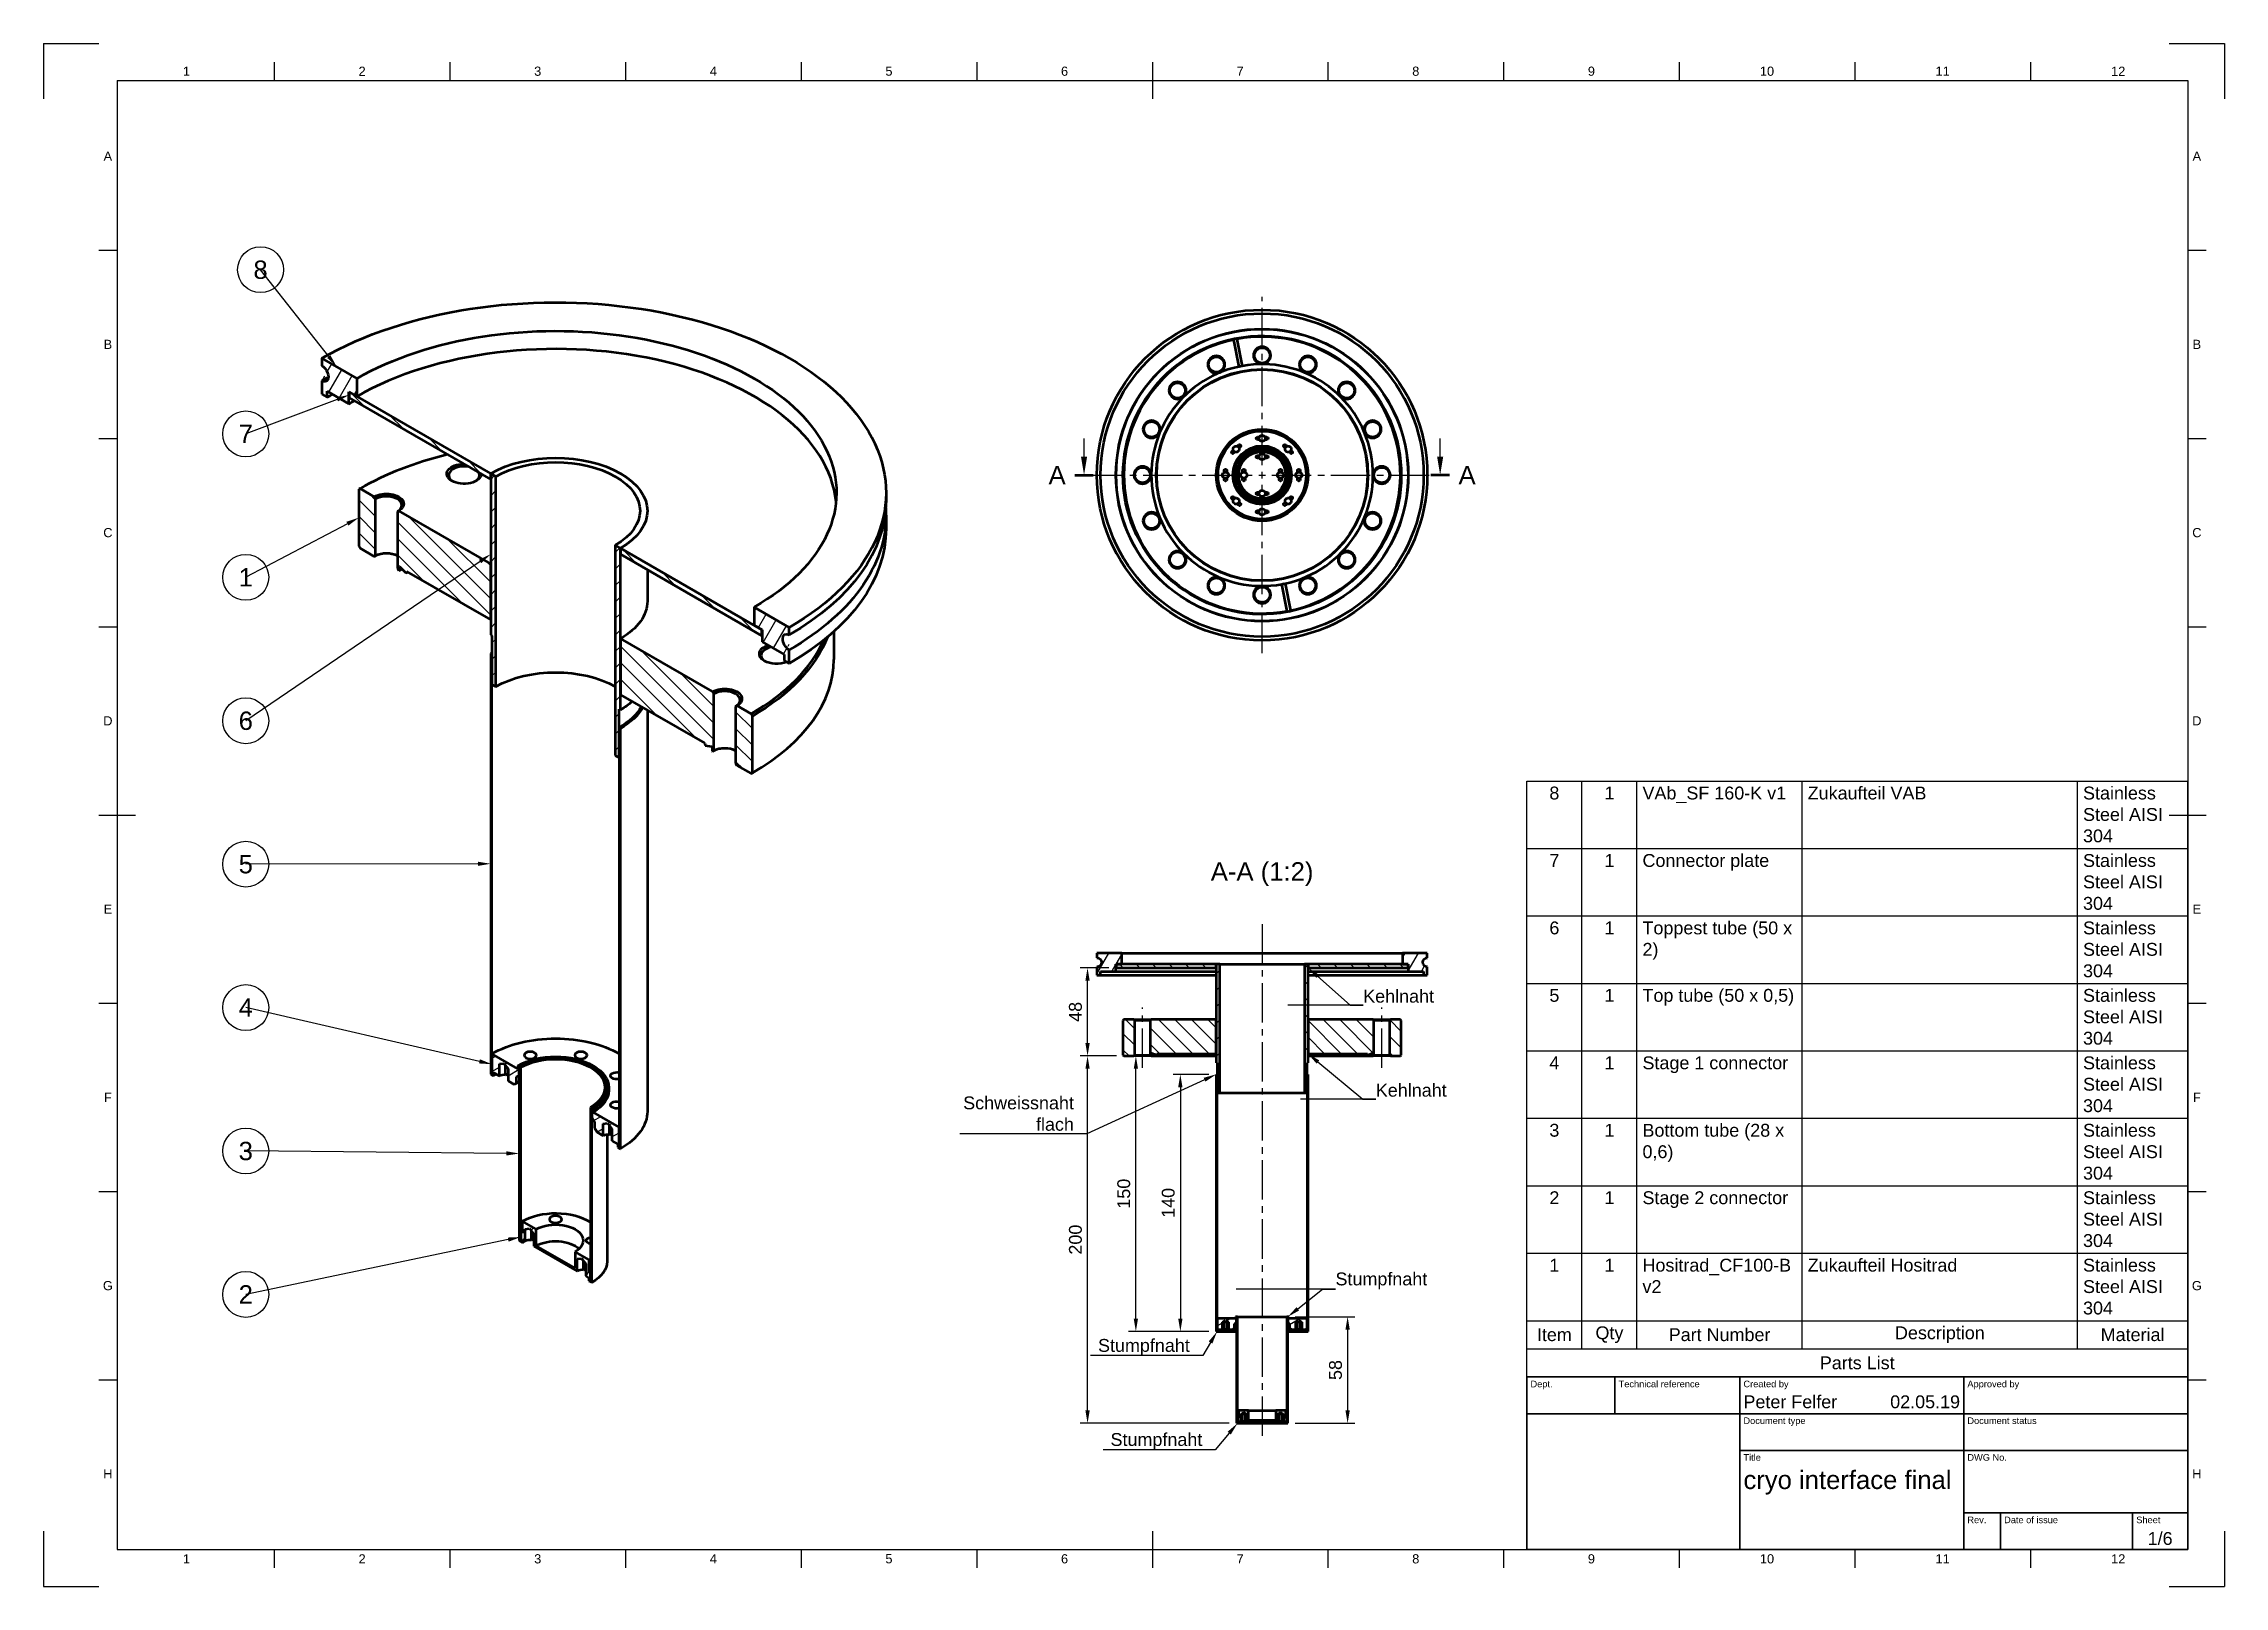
# Model space of a CAD drawing. Header units: millimetres. Extents: x 0 to 594, y 0 to 420.
import ezdxf
from ezdxf import colors
from ezdxf.entities.mleader import LeaderData, LeaderLine
from ezdxf.enums import TextEntityAlignment as Align
from ezdxf.math import Vec2, Vec3

# ---------------------------------------------------------------- set-up
doc = ezdxf.new("R2010")
doc.units = ezdxf.units.MM
doc.header["$LTSCALE"] = 0.75
doc.linetypes.add('CENTER2', pattern=[28.575, 19.05, -3.175, 3.175, -3.175])
for name, color, linetype, lineweight in [('Balloons', 7, 'Continuous', 25), ('Border', 7, 'Continuous', 25), ('FD_Dimensions', 7, 'Continuous', 25), ('Hatching', 7, 'Continuous', 25), ('Leaders', 7, 'Continuous', 25), ('Parts Lists', 7, 'Continuous', 25), ('Section Lines', 7, 'Continuous', 25), ('Smart Centers', 7, 'CENTER2', 25), ('TitleBlock', 7, 'Continuous', 35), ('View Labels', 7, 'Continuous', 25), ('Visible', 7, 'Continuous', 50), ('Visible Narrow', 7, 'Continuous', 25)]:
    doc.layers.add(name, color=color, linetype=linetype, lineweight=lineweight)
doc.styles.add('FusionTitle', font='')
doc.styles.get("Standard").update_dxf_attribs({"font": 'arial.ttf'})
doc.styles.get('FusionTitle').set_extended_font_data('Arial Unicode MS')
doc.dimstyles.new('Dim-ISO-25', dxfattribs={"dimtxt": 3.5, "dimasz": 3.5, "dimexe": 2, "dimexo": 2, "dimgap": 1.5, "dimtad": 1, "dimzin": 12, "dimdsep": 46, "dimtxsty": 'Standard', "dimcen": 0, "dimazin": 3, "dimtp": 0.1, "dimtm": 0.1, "dimtfac": 0.714, "dimtmove": 0, "dimatfit": 3, "dimfxl": 1, "dimtzin": 12, "dimarcsym": 0})

msp = doc.modelspace()

# ---------------------------------------------------------------- texts
at = {"layer": 'Section Lines', "char_height": 5, "attachment_point": 5}
for insert in [(276.0615, 302.5407), (387.7307, 302.5407)]:
    msp.add_mtext('A', dxfattribs=dict(at, insert=insert))
at = {"layer": 'View Labels', "insert": (331.8961, 190.6464), "char_height": 5, "width": 30.21487, "attachment_point": 8}
msp.add_mtext('A-A (1:2)', dxfattribs=at)

# ---------------------------------------------------------------- blocks, each defined once
blk = doc.blocks.new('ISO_TITLEBLOCK')
at = {"layer": 'TitleBlock'}
for p, q in [((0, 47), (-180, 47)), ((-180, 47), (-180, 0)), ((-156, 37), (-156, 47)), ((-122, 0), (-122, 47)), ((-61, 0), (-61, 47)), ((0, 0), (0, 47)), ((-180, 37), (0, 37)), ((-122, 27), (0, 27)), ((-61, 10), (0, 10)), ((-51, 0), (-51, 10)), ((-15, 0), (-15, 10)), ((-180, 0), (0, 0))]:
    blk.add_line(p, q, dxfattribs=at)
at = {"layer": 'TitleBlock', "style": 'FusionTitle'}
for s, p in [('Dept.', (-179, 46)), ('Technical reference', (-155, 46)), ('Created by', (-121, 46)), ('Approved by', (-60, 46)), ('Document type', (-121, 36)), ('Document status', (-60, 36)), ('Title', (-121, 26)), ('DWG No.', (-60, 26)), ('Rev.', (-60, 9)), ('Date of issue', (-50, 9)), ('Sheet', (-14, 9))]:
    blk.add_text(s, height=1.8, dxfattribs=at).set_placement(p, align=Align.TOP_LEFT)
for tag, p, height in [('DEPT', (-179, 38.5), 3.5), ('TECHNICAL_REFERENCE', (-155, 38.5), 3.5), ('CREATED_BY', (-121, 38.5), 3.5), ('APPROVED_BY', (-60, 38.5), 3.5), ('DOCUMENT_TYPE', (-121, 28.5), 3.5), ('DOCUMENT_STATUS', (-60, 28.5), 3.5), ('TITLE_1', (-121, 16.5), 5), ('TITLE_2', (-121, 9), 5), ('TITLE_3', (-121, 1.5), 5), ('DATE_OF_ISSUE', (-50, 1.5), 3.5)]:
    blk.add_attdef(tag, p, '', height=height, dxfattribs=at)
for tag, p in [('CREATED_DATE', (-62, 38.5)), ('APPROVED_DATE', (-1, 38.5))]:
    blk.add_attdef(tag, text='', height=3.5, dxfattribs=at).set_placement(p, align=Align.RIGHT)
for tag, height, p in [('DRAWING_NUMBER', 5, (-30.5, 16.6)), ('REV', 3.5, (-56, 3.1)), ('SHEET', 3.5, (-7.5, 3.1))]:
    blk.add_attdef(tag, text='', height=height, dxfattribs=at).set_placement(p, align=Align.MIDDLE)
blk = doc.blocks.new('*U5')
at = {"layer": 'Smart Centers', "color": 0, "ltscale": 0.75, "transparency": 16777216}
for p, q in [((0, 2.678906), (0, 48.5)), ((-48.5, 0), (-2.678906, 0)), ((2.678906, 0), (48.5, 0)), ((0, -48.5), (0, -2.678906))]:
    blk.add_line(p, q, dxfattribs=at)
at = {"layer": 'Smart Centers', "color": 0, "linetype": 'Continuous', "ltscale": 0.75, "transparency": 16777216}
for p, q in [((-0.892969, 0), (0.892969, 0)), ((0, -0.892969), (0, 0.892969))]:
    blk.add_line(p, q, dxfattribs=at)
blk = doc.blocks.new('ISO_A2_SHEET')
at = {"layer": 'Border'}
for p, q in [((0, 420), (15, 420)), ((0, 420), (0, 405)), ((579, 420), (594, 420)), ((594, 420), (594, 405)), ((20, 410), (584, 410)), ((20, 410), (20, 10)), ((62.8335, 415), (62.8335, 410)), ((110.6668, 415), (110.6668, 410)), ((158.5001, 415), (158.5001, 410)), ((206.3334, 415), (206.3334, 410)), ((254.1667, 415), (254.1667, 410)), ((302, 415), (302, 405)), ((349.8333, 415), (349.8333, 410)), ((397.6666, 415), (397.6666, 410)), ((445.4999, 415), (445.4999, 410)), ((493.3332, 415), (493.3332, 410)), ((541.1665, 415), (541.1665, 410)), ((584, 410), (584, 10)), ((15, 363.75), (20, 363.75)), ((584, 363.75), (589, 363.75)), ((15, 312.5), (20, 312.5)), ((584, 312.5), (589, 312.5)), ((15, 261.25), (20, 261.25)), ((584, 261.25), (589, 261.25)), ((15, 210), (25, 210)), ((579, 210), (589, 210)), ((15, 158.75), (20, 158.75)), ((584, 158.75), (589, 158.75)), ((15, 107.5), (20, 107.5)), ((584, 107.5), (589, 107.5)), ((15, 56.25), (20, 56.25)), ((584, 56.25), (589, 56.25)), ((0, 15), (0, 0)), ((302, 15), (302, 5)), ((594, 15), (594, 0)), ((20, 10), (584, 10)), ((62.8335, 10), (62.8335, 5)), ((110.6668, 10), (110.6668, 5)), ((158.5001, 10), (158.5001, 5)), ((206.3334, 10), (206.3334, 5)), ((254.1667, 10), (254.1667, 5)), ((349.8333, 10), (349.8333, 5)), ((397.6666, 10), (397.6666, 5)), ((445.4999, 10), (445.4999, 5)), ((493.3332, 10), (493.3332, 5)), ((541.1665, 10), (541.1665, 5)), ((0, 0), (15, 0)), ((579, 0), (594, 0))]:
    blk.add_line(p, q, dxfattribs=at)
at = {"layer": 'Border', "style": 'FusionTitle'}
for s, p in [('1', (38.91685, 412.5)), ('2', (86.75015, 412.5)), ('3', (134.58345, 412.5)), ('4', (182.41675, 412.5)), ('5', (230.25005, 412.5)), ('6', (278.08335, 412.5)), ('7', (325.91665, 412.5)), ('8', (373.74995, 412.5)), ('9', (421.58325, 412.5)), ('10', (469.41655, 412.5)), ('11', (517.24985, 412.5)), ('12', (565.08315, 412.5)), ('A', (17.5, 389.375)), ('A', (586.5, 389.375)), ('B', (17.5, 338.125)), ('B', (586.5, 338.125)), ('C', (17.5, 286.875)), ('C', (586.5, 286.875)), ('D', (17.5, 235.625)), ('D', (586.5, 235.625)), ('E', (17.5, 184.375)), ('E', (586.5, 184.375)), ('F', (17.5, 133.125)), ('F', (586.5, 133.125)), ('G', (17.5, 81.875)), ('G', (586.5, 81.875)), ('H', (17.5, 30.625)), ('H', (586.5, 30.625)), ('1', (38.91685, 7.5)), ('2', (86.75015, 7.5)), ('3', (134.58345, 7.5)), ('4', (182.41675, 7.5)), ('5', (230.25005, 7.5)), ('6', (278.08335, 7.5)), ('7', (325.91665, 7.5)), ('8', (373.74995, 7.5)), ('9', (421.58325, 7.5)), ('10', (469.41655, 7.5)), ('11', (517.24985, 7.5)), ('12', (565.08315, 7.5))]:
    blk.add_text(s, height=2.5, dxfattribs=at).set_placement(p, align=Align.MIDDLE)
blk = doc.blocks.new('*T7')
at = {"layer": 'Parts Lists', "color": 0, "linetype": 'ByBlock', "lineweight": -2, "transparency": 16777216}
for p, q in [((0, 162.232833), (180, 162.232833)), ((0, 0), (0, 162.232833)), ((15, 7.666667), (15, 162.232833)), ((30, 7.666667), (30, 162.232833)), ((75, 7.666667), (75, 162.232833)), ((150, 7.666667), (150, 162.232833)), ((180, 0), (180, 162.232833)), ((0, 143.870396), (180, 143.870396)), ((0, 125.507958), (180, 125.507958)), ((0, 107.145521), (180, 107.145521)), ((0, 88.783083), (180, 88.783083)), ((0, 70.420646), (180, 70.420646)), ((0, 52.058208), (180, 52.058208)), ((0, 33.695771), (180, 33.695771)), ((0, 15.333333), (180, 15.333333)), ((0, 7.666667), (180, 7.666667)), ((0, 0), (180, 0))]:
    blk.add_line(p, q, dxfattribs=at)
at = {"layer": 'Parts Lists', "color": 0, "transparency": 16777216, "char_height": 3.5}
for s, insert, width, attachment_point in [('8', (7.5, 160.732833), 12, 2), ('1', (22.5, 160.732833), 12, 2), ('VAb_SF 160-K v1', (31.5, 160.732833), 42, 1), ('Zukaufteil VAB', (76.5, 160.732833), 72, 1), ('Stainless Steel AISI 304', (151.5, 160.732833), 27, 1), ('7', (7.5, 142.370396), 12, 2), ('1', (22.5, 142.370396), 12, 2), ('Connector plate', (31.5, 142.370396), 42, 1), ('Stainless Steel AISI 304', (151.5, 142.370396), 27, 1), ('6', (7.5, 124.007958), 12, 2), ('1', (22.5, 124.007958), 12, 2), ('Toppest tube (50 x 2)', (31.5, 124.007958), 42, 1), ('Stainless Steel AISI 304', (151.5, 124.007958), 27, 1), ('5', (7.5, 105.645521), 12, 2), ('1', (22.5, 105.645521), 12, 2), ('Top tube (50 x 0,5)', (31.5, 105.645521), 42, 1), ('Stainless Steel AISI 304', (151.5, 105.645521), 27, 1), ('4', (7.5, 87.283083), 12, 2), ('1', (22.5, 87.283083), 12, 2), ('Stage 1 connector', (31.5, 87.283083), 42, 1), ('Stainless Steel AISI 304', (151.5, 87.283083), 27, 1), ('3', (7.5, 68.920646), 12, 2), ('1', (22.5, 68.920646), 12, 2), ('Bottom tube (28 x 0,6)', (31.5, 68.920646), 42, 1), ('Stainless Steel AISI 304', (151.5, 68.920646), 27, 1), ('2', (7.5, 50.558208), 12, 2), ('1', (22.5, 50.558208), 12, 2), ('Stage 2 connector', (31.5, 50.558208), 42, 1), ('Stainless Steel AISI 304', (151.5, 50.558208), 27, 1), ('1', (7.5, 32.195771), 12, 2), ('1', (22.5, 32.195771), 12, 2), ('Hositrad_CF100-B v2', (31.5, 32.195771), 42, 1), ('Zukaufteil Hositrad', (76.5, 32.195771), 72, 1), ('Stainless Steel AISI 304', (151.5, 32.195771), 27, 1), ('Item', (7.5, 11.5), 12, 5), ('Qty', (22.5, 11.5), 12, 5), ('Part Number', (52.5, 11.5), 42, 5), ('Description', (112.5, 11.5), 72, 5), ('Material', (165, 11.5), 27, 5), ('Parts List', (90, 3.833333), 177, 5)]:
    blk.add_mtext(s, dxfattribs=dict(at, insert=insert, width=width, attachment_point=attachment_point))
blk = doc.blocks.new('ISO_BALLOON_CIRCULAR_50')
at = {"transparency": 16777216}
blk.add_circle((0, 0), 6.25, dxfattribs=at)
blk.add_attdef('ITEMID', text='', height=5, dxfattribs=at).set_placement((0, 0), align=Align.MIDDLE_CENTER)
blk = doc.blocks.new('*U9')
at = {"layer": 'Smart Centers', "color": 0, "ltscale": 0.75, "transparency": 16777216}
blk.add_line((0, 75.900145), (0, -64.41277), dxfattribs=at)
blk = doc.blocks.new('*D18')
at = {"layer": 'Defpoints', "color": 0, "transparency": 16777216}
for p in [(319.396125, 139.396364), (309.625062, 69.396364), (319.396125, 69.396364)]:
    blk.add_point(p, dxfattribs=at)
at = {"layer": 'FD_Dimensions', "lineweight": -2, "transparency": 16777216}
for p, q in [((317.396125, 139.396364), (307.625062, 139.396364)), ((309.625062, 135.896364), (309.625062, 72.896364)), ((317.396125, 69.396364), (307.625062, 69.396364))]:
    blk.add_line(p, q, dxfattribs=at)
at = {"layer": 'FD_Dimensions', "transparency": 16777216}
for points in [[(309.041729, 135.896364), (310.208395, 135.896364), (309.625062, 139.396364)], [(309.041729, 72.896364), (310.208395, 72.896364), (309.625062, 69.396364)]]:
    blk.add_solid(points, dxfattribs=at)
at = {"layer": 'FD_Dimensions', "color": 0, "transparency": 16777216, "insert": (306.338057, 104.396364), "char_height": 3.5, "attachment_point": 5, "rotation": 90}
blk.add_mtext('140', dxfattribs=at)
blk = doc.blocks.new('*D19')
at = {"layer": 'Defpoints', "color": 0, "transparency": 16777216}
for p in [(338.896125, 73.396364), (338.896125, 44.396364), (355.184186, 44.396364)]:
    blk.add_point(p, dxfattribs=at)
at = {"layer": 'FD_Dimensions', "lineweight": -2, "transparency": 16777216}
for p, q in [((340.896125, 73.396364), (357.184186, 73.396364)), ((355.184186, 69.896364), (355.184186, 47.896364)), ((340.896125, 44.396364), (357.184186, 44.396364))]:
    blk.add_line(p, q, dxfattribs=at)
at = {"layer": 'FD_Dimensions', "transparency": 16777216}
for points in [[(354.600853, 69.896364), (355.767519, 69.896364), (355.184186, 73.396364)], [(354.600853, 47.896364), (355.767519, 47.896364), (355.184186, 44.396364)]]:
    blk.add_solid(points, dxfattribs=at)
at = {"layer": 'FD_Dimensions', "color": 0, "transparency": 16777216, "insert": (351.897181, 58.896364), "char_height": 3.5, "attachment_point": 5, "rotation": 90}
blk.add_mtext('58', dxfattribs=at)
blk = doc.blocks.new('*D20')
at = {"layer": 'Defpoints', "color": 0, "transparency": 16777216}
for p in [(296.971125, 144.396364), (297.508379, 144.396364), (319.396125, 69.396364)]:
    blk.add_point(p, dxfattribs=at)
at = {"layer": 'FD_Dimensions', "lineweight": -2, "transparency": 16777216}
for p, q in [((298.971125, 144.396364), (299.508379, 144.396364)), ((297.508379, 72.896364), (297.508379, 140.896364)), ((317.396125, 69.396364), (295.508379, 69.396364))]:
    blk.add_line(p, q, dxfattribs=at)
at = {"layer": 'FD_Dimensions', "transparency": 16777216}
for points in [[(296.925046, 140.896364), (298.091712, 140.896364), (297.508379, 144.396364)], [(296.925046, 72.896364), (298.091712, 72.896364), (297.508379, 69.396364)]]:
    blk.add_solid(points, dxfattribs=at)
at = {"layer": 'FD_Dimensions', "color": 0, "transparency": 16777216, "insert": (294.221374, 106.896364), "char_height": 3.5, "attachment_point": 5, "rotation": 90}
blk.add_mtext('150', dxfattribs=at)
blk = doc.blocks.new('*D21')
at = {"layer": 'Defpoints', "color": 0, "transparency": 16777216}
for p in [(284.34663, 144.396364), (294.246125, 144.396364), (324.896125, 44.396364)]:
    blk.add_point(p, dxfattribs=at)
at = {"layer": 'FD_Dimensions', "lineweight": -2, "transparency": 16777216}
for p, q in [((292.246125, 144.396364), (282.34663, 144.396364)), ((284.34663, 47.896364), (284.34663, 140.896364)), ((322.896125, 44.396364), (282.34663, 44.396364))]:
    blk.add_line(p, q, dxfattribs=at)
at = {"layer": 'FD_Dimensions', "transparency": 16777216}
for points in [[(283.763297, 140.896364), (284.929963, 140.896364), (284.34663, 144.396364)], [(283.763297, 47.896364), (284.929963, 47.896364), (284.34663, 44.396364)]]:
    blk.add_solid(points, dxfattribs=at)
at = {"layer": 'FD_Dimensions', "color": 0, "transparency": 16777216, "insert": (281.059625, 94.396364), "char_height": 3.5, "attachment_point": 5, "rotation": 90}
blk.add_mtext('200', dxfattribs=at)
blk = doc.blocks.new('*D22')
at = {"layer": 'Defpoints', "color": 0, "transparency": 16777216}
for p in [(284.34663, 168.396364), (292.146125, 168.396364), (294.246125, 144.396364)]:
    blk.add_point(p, dxfattribs=at)
at = {"layer": 'FD_Dimensions', "lineweight": -2, "transparency": 16777216}
for p, q in [((290.146125, 168.396364), (282.34663, 168.396364)), ((284.34663, 147.896364), (284.34663, 164.896364)), ((292.246125, 144.396364), (282.34663, 144.396364))]:
    blk.add_line(p, q, dxfattribs=at)
at = {"layer": 'FD_Dimensions', "transparency": 16777216}
for points in [[(283.763297, 164.896364), (284.929963, 164.896364), (284.34663, 168.396364)], [(283.763297, 147.896364), (284.929963, 147.896364), (284.34663, 144.396364)]]:
    blk.add_solid(points, dxfattribs=at)
at = {"layer": 'FD_Dimensions', "color": 0, "transparency": 16777216, "insert": (281.059625, 156.396364), "char_height": 3.5, "attachment_point": 5, "rotation": 90}
blk.add_mtext('48', dxfattribs=at)
blk = doc.blocks.new('*U15')
at = {"layer": 'Smart Centers', "color": 0, "ltscale": 0.75, "transparency": 16777216}
blk.add_line((0, -8.225), (0, 8.225), dxfattribs=at)
blk = doc.blocks.new('*U16')
at = {"layer": 'Smart Centers', "color": 0, "ltscale": 0.75, "transparency": 16777216}
blk.add_line((0, -8.225), (0, 8.225), dxfattribs=at)

# ---------------------------------------------------------------- dimensions: what is measured, and where the dimension line sits
at = {"layer": 'FD_Dimensions'}
for base, p1, p2, angle, picture, middle in [((284.3466, 168.3964), (294.2461, 144.3964), (292.1461, 168.3964), 90, '*D22', (281.0596, 156.3964)), ((284.3466, 144.3964), (324.8961, 44.3964), (294.2461, 144.3964), 90, '*D21', (281.0596, 94.3964)), ((297.5084, 144.3964), (319.3961, 69.3964), (296.9711, 144.3964), 90, '*D20', (294.2214, 106.8964)), ((309.6251, 69.3964), (319.3961, 139.3964), (319.3961, 69.3964), 270, '*D18', (306.3381, 104.3964)), ((355.1842, 44.3964), (338.8961, 73.3964), (338.8961, 44.3964), 270, '*D19', (351.8972, 58.8964))]:
    dim = msp.add_linear_dim(base=base, p1=p1, p2=p2, angle=angle, dimstyle='Dim-ISO-25', override={"dimlfac": 2, "dimclrd": 256, "dimclre": 256}, dxfattribs=at)
    dim.commit()
    dim.dimension.update_dxf_attribs({"geometry": picture, "text_midpoint": middle})

# ---------------------------------------------------------------- hatches: boundary and pattern name
at = {"layer": 'Hatching'}
h = msp.add_hatch(dxfattribs=at)
h.set_pattern_fill('ANSI31', color=256, angle=15, style=0)
edge = h.paths.add_edge_path(flags=0)
edge.add_line((77.2299, 325.3804), (83.1696, 321.9599))
edge.add_line((83.1696, 321.9599), (83.1696, 325.2301))
edge.add_line((83.1696, 325.2301), (83.2403, 325.1894))
edge.add_line((83.2403, 325.1894), (84.6779, 324.3615))
edge.add_line((84.6779, 324.3615), (85.3616, 323.9678))
edge.add_line((85.3616, 323.9678), (85.3616, 328.8731))
edge.add_line((85.3616, 328.8731), (75.8156, 334.3702))
edge.add_line((75.8156, 334.3702), (75.8156, 332.3264))
edge.add_ellipse((75.8156, 330.2825), major_axis=(1.2476, -2.1665), ratio=0.57809312, start_angle=0, end_angle=150.0640077, ccw=False)
edge.add_ellipse((75.8156, 330.2825), major_axis=(1.2476, -2.1665), ratio=0.57809312, start_angle=-29.9359923, end_angle=0, ccw=False)
edge.add_line((75.8156, 328.2386), (75.8156, 324.5597))
edge.add_line((75.8156, 324.5597), (77.2299, 323.7453))
edge.add_line((77.2299, 323.7453), (77.2299, 325.3804))
edge = h.paths.add_edge_path(flags=0)
edge.add_line((195.741, 257.1344), (201.6807, 253.7139))
edge.add_line((201.6807, 253.7139), (201.6807, 252.0788))
edge.add_line((201.6807, 252.0788), (203.0949, 251.2645))
edge.add_line((203.0949, 251.2645), (203.0949, 254.9434))
edge.add_ellipse((203.0949, 256.9873), major_axis=(-1.2476, 2.1665), ratio=0.57809312, start_angle=0, end_angle=150.0640077, ccw=False)
edge.add_ellipse((203.0949, 256.9873), major_axis=(-1.2476, 2.1665), ratio=0.57809312, start_angle=330.0640077, end_angle=360, ccw=False)
edge.add_line((203.0949, 259.0312), (203.0949, 261.075))
edge.add_line((203.0949, 261.075), (193.5489, 266.5722))
edge.add_line((193.5489, 266.5722), (193.5489, 261.6669))
edge.add_line((193.5489, 261.6669), (195.3089, 260.6534))
edge.add_line((195.3089, 260.6534), (195.6702, 260.4453))
edge.add_line((195.6702, 260.4453), (195.741, 260.4046))
edge.add_line((195.741, 260.4046), (195.741, 257.1344))
h = msp.add_hatch(dxfattribs=at)
h.set_pattern_fill('ANSI31', color=256, angle=90, style=0)
h.paths.add_polyline_path([(83.2403, 323.5543), (121.7776, 301.3621), (121.7776, 302.9972), (85.3616, 323.9678), (84.6779, 324.3615), (83.2403, 325.1894)], flags=0)
h.paths.add_polyline_path([(157.1329, 281.0024), (195.6702, 258.8102), (195.6702, 260.4453), (195.3089, 260.6534), (193.5489, 261.6669), (157.1329, 282.6375)], flags=0)
h = msp.add_hatch(dxfattribs=at)
h.set_pattern_fill('ANSI31', color=256, style=0)
h.paths.add_polyline_path([(121.7776, 259.0132), (122.1311, 258.8096), (122.1311, 253.7408), (122.1311, 245.5653), (123.1918, 244.9546), (123.1918, 302.1829), (121.7776, 302.9972), (121.7776, 301.3621), (121.7776, 278.3891), (121.7776, 263.1009)], flags=0)
h.paths.add_polyline_path([(156.7794, 238.857), (157.1329, 238.6534), (157.1329, 242.7412), (157.1329, 244.0622), (157.1329, 253.533), (157.1329, 253.9444), (157.1329, 258.0293), (157.1329, 281.0024), (157.1329, 282.6375), (155.7187, 283.4518), (155.7187, 226.2235), (156.7794, 225.6128), (156.7794, 226.8771), (156.7794, 233.7882)], flags=0)
h = msp.add_hatch(dxfattribs=at)
h.set_pattern_fill('ANSI31', color=256, angle=90, style=0)
edge = h.paths.add_edge_path(flags=0)
edge.add_line((182.1999, 227.325), (182.5534, 227.5302))
edge.add_line((182.5534, 227.5302), (182.5534, 242.9818))
edge.add_line((182.5534, 242.9818), (182.1999, 243.5942))
edge.add_line((182.1999, 243.5942), (157.1329, 258.0293))
edge.add_line((157.1329, 258.0293), (157.1329, 253.9444))
edge.add_line((157.1329, 253.9444), (157.1329, 253.533))
edge.add_line((157.1329, 253.533), (157.1329, 244.0622))
edge.add_line((157.1329, 244.0622), (157.1329, 242.7412))
edge.add_line((157.1329, 242.7412), (180.0655, 229.5351))
edge.add_line((180.0655, 229.5351), (180.22, 228.9557))
edge.add_line((180.22, 228.9557), (181.9394, 228.6891))
edge.add_ellipse((181.9877, 228.5076), major_axis=(0.0998, -0.1733), ratio=0.57809312, start_angle=30.1280155, end_angle=164.9860835, ccw=False)
edge.add_line((182.1292, 228.4262), (182.1292, 227.3657))
edge.add_line((182.1292, 227.3657), (182.1999, 227.325))
edge = h.paths.add_edge_path(flags=0)
edge.add_line((96.3571, 277.1673), (96.7107, 276.555))
edge.add_line((96.7107, 276.555), (96.7814, 276.5143))
edge.add_line((96.7814, 276.5143), (96.7814, 277.5747))
edge.add_ellipse((96.9228, 277.4932), major_axis=(-0.0998, 0.1733), ratio=0.57809312, start_angle=0, end_angle=30.1280155, ccw=False)
edge.add_ellipse((96.9228, 277.4932), major_axis=(-0.0998, 0.1733), ratio=0.57809312, start_angle=-50.9680862, end_angle=0, ccw=False)
edge.add_line((96.9712, 277.619), (98.6906, 275.9054))
edge.add_line((98.6906, 275.9054), (98.845, 276.307))
edge.add_line((98.845, 276.307), (121.7776, 263.1009))
edge.add_line((121.7776, 263.1009), (121.7776, 278.3891))
edge.add_line((121.7776, 278.3891), (96.7107, 292.8242))
edge.add_line((96.7107, 292.8242), (96.3571, 292.619))
edge.add_line((96.3571, 292.619), (96.3571, 277.1673))
h.paths.add_polyline_path([(193.054, 236.935), (192.7004, 237.5473), (188.8467, 239.7666), (188.4931, 239.5614), (188.4931, 224.1097), (188.8467, 223.4974), (192.7004, 221.2782), (193.054, 221.4833)], flags=0)
h.paths.add_polyline_path([(86.2101, 298.871), (85.8566, 298.6658), (85.8566, 283.2142), (86.2101, 282.6018), (90.0639, 280.3826), (90.4174, 280.5878), (90.4174, 296.0394), (90.0639, 296.6518)], flags=0)
h = msp.add_hatch(dxfattribs=at)
h.set_pattern_fill('ANSI31', color=256, angle=105, style=0)
h.paths.add_polyline_path([(157.1329, 119.128), (157.1329, 233.5846), (156.7794, 233.7882), (156.7794, 226.8771), (156.7794, 225.6128), (156.7794, 125.0545), (156.7794, 119.7432), (156.7794, 119.3316)], flags=0)
h.paths.add_polyline_path([(121.7776, 253.9444), (121.7776, 139.4878), (122.1311, 139.2842), (122.1311, 139.6874), (122.1311, 145.007), (122.1311, 245.5653), (122.1311, 253.7408)], flags=0)
h = msp.add_hatch(dxfattribs=at)
h.set_pattern_fill('ANSI31', color=256, angle=15, style=0)
edge = h.paths.add_edge_path(flags=0)
edge.add_line((287.8961, 167.3964), (292.0961, 167.3964))
edge.add_line((292.0961, 167.3964), (292.0961, 169.3964))
edge.add_line((292.0961, 169.3964), (292.1461, 169.3964))
edge.add_line((292.1461, 169.3964), (293.6461, 169.3964))
edge.add_line((293.6461, 169.3964), (293.6461, 172.3964))
edge.add_line((293.6461, 172.3964), (286.8961, 172.3964))
edge.add_line((286.8961, 172.3964), (286.8961, 171.1464))
edge.add_ellipse((286.8961, 169.8964), major_axis=(0, 1.25), ratio=1, start_angle=180, end_angle=360, ccw=False)
edge.add_line((286.8961, 168.6464), (286.8961, 166.3964))
edge.add_line((286.8961, 166.3964), (287.8961, 166.3964))
edge.add_line((287.8961, 166.3964), (287.8961, 167.3964))
edge = h.paths.add_edge_path(flags=0)
edge.add_line((371.6961, 167.3964), (375.8961, 167.3964))
edge.add_line((375.8961, 167.3964), (375.8961, 166.3964))
edge.add_line((375.8961, 166.3964), (376.8961, 166.3964))
edge.add_line((376.8961, 166.3964), (376.8961, 168.6464))
edge.add_ellipse((376.8961, 169.8964), major_axis=(0, -1.25), ratio=1, start_angle=180, end_angle=360, ccw=False)
edge.add_line((376.8961, 171.1464), (376.8961, 172.3964))
edge.add_line((376.8961, 172.3964), (370.1461, 172.3964))
edge.add_line((370.1461, 172.3964), (370.1461, 169.3964))
edge.add_line((370.1461, 169.3964), (371.6461, 169.3964))
edge.add_line((371.6461, 169.3964), (371.6961, 169.3964))
edge.add_line((371.6961, 169.3964), (371.6961, 167.3964))
h = msp.add_hatch(dxfattribs=at)
h.set_pattern_fill('ANSI31', color=256, angle=90, style=0)
h.paths.add_polyline_path([(292.1461, 168.3964), (319.3961, 168.3964), (319.3961, 169.3964), (293.6461, 169.3964), (292.1461, 169.3964)], flags=0)
h.paths.add_polyline_path([(344.3961, 168.3964), (371.6461, 168.3964), (371.6461, 169.3964), (370.1461, 169.3964), (344.3961, 169.3964)], flags=0)
h = msp.add_hatch(dxfattribs=at)
h.set_pattern_fill('ANSI31', color=256, style=0)
h.paths.add_polyline_path([(319.3961, 142.4964), (319.6461, 142.4964), (319.6461, 139.3964), (319.6461, 134.3964), (320.3961, 134.3964), (320.3961, 169.3964), (319.3961, 169.3964), (319.3961, 168.3964), (319.3961, 154.3464), (319.3961, 144.9964)], flags=0)
h.paths.add_polyline_path([(344.1461, 142.4964), (344.3961, 142.4964), (344.3961, 144.9964), (344.3961, 154.3464), (344.3961, 168.3964), (344.3961, 169.3964), (343.3961, 169.3964), (343.3961, 134.3964), (344.1461, 134.3964), (344.1461, 139.3964)], flags=0)
h = msp.add_hatch(dxfattribs=at)
h.set_pattern_fill('ANSI31', color=256, angle=90, style=0)
edge = h.paths.add_edge_path(flags=0)
edge.add_line((362.1211, 144.3964), (362.3711, 144.6464))
edge.add_line((362.3711, 144.6464), (362.3711, 154.0964))
edge.add_line((362.3711, 154.0964), (362.1211, 154.3464))
edge.add_line((362.1211, 154.3464), (344.3961, 154.3464))
edge.add_line((344.3961, 154.3464), (344.3961, 144.9964))
edge.add_line((344.3961, 144.9964), (360.6119, 144.9964))
edge.add_line((360.6119, 144.9964), (360.7211, 144.6964))
edge.add_line((360.7211, 144.6964), (361.9369, 145.1389))
edge.add_ellipse((361.9711, 145.0449), major_axis=(-0.0342, 0.094), ratio=1, start_angle=250, end_angle=360, ccw=False)
edge.add_line((362.0711, 145.0449), (362.0711, 144.3964))
edge.add_line((362.0711, 144.3964), (362.1211, 144.3964))
edge = h.paths.add_edge_path(flags=0)
edge.add_line((301.4211, 144.6464), (301.6711, 144.3964))
edge.add_line((301.6711, 144.3964), (301.7211, 144.3964))
edge.add_line((301.7211, 144.3964), (301.7211, 145.0449))
edge.add_ellipse((301.8211, 145.0449), major_axis=(-0.1, 0), ratio=1, start_angle=250, end_angle=360, ccw=False)
edge.add_line((301.8553, 145.1389), (303.0711, 144.6964))
edge.add_line((303.0711, 144.6964), (303.1803, 144.9964))
edge.add_line((303.1803, 144.9964), (319.3961, 144.9964))
edge.add_line((319.3961, 144.9964), (319.3961, 154.3464))
edge.add_line((319.3961, 154.3464), (301.6711, 154.3464))
edge.add_line((301.6711, 154.3464), (301.4211, 154.0964))
edge.add_line((301.4211, 154.0964), (301.4211, 144.6464))
h.paths.add_polyline_path([(369.7961, 154.0964), (369.5461, 154.3464), (366.8211, 154.3464), (366.5711, 154.0964), (366.5711, 144.6464), (366.8211, 144.3964), (369.5461, 144.3964), (369.7961, 144.6464)], flags=0)
h.paths.add_polyline_path([(294.2461, 154.3464), (293.9961, 154.0964), (293.9961, 144.6464), (294.2461, 144.3964), (296.9711, 144.3964), (297.2211, 144.6464), (297.2211, 154.0964), (296.9711, 154.3464)], flags=0)
h = msp.add_hatch(dxfattribs=at)
h.set_pattern_fill('ANSI31', color=256, angle=-15, style=0)
h.paths.add_polyline_path([(149.7083, 129.944), (149.3548, 130.1476), (149.3548, 127.6949), (150.0619, 126.4702), (150.0619, 124.8351), (150.769, 123.6103), (152.4194, 122.6599), (152.4194, 125.9301), (153.5974, 126.0701), (154.7754, 124.5734), (154.7754, 121.3032), (156.4258, 120.3528), (156.4258, 119.5352), (156.7794, 119.3316), (156.7794, 119.7432), (156.7794, 125.0545), (149.7083, 129.1264)], flags=0)
h.paths.add_polyline_path([(129.5558, 141.549), (129.2022, 141.7526), (129.2022, 140.9351), (122.1311, 145.007), (122.1311, 139.6874), (122.1311, 139.2842), (122.4847, 139.0806), (122.4847, 139.8982), (124.1351, 138.9478), (124.1351, 142.218), (125.3131, 142.358), (126.4912, 140.8612), (126.4912, 137.591), (128.1416, 136.6406), (128.8487, 137.051), (128.8487, 138.686), (129.5558, 139.0964), (129.5558, 141.1319)], flags=0)
h = msp.add_hatch(dxfattribs=at)
h.set_pattern_fill('ANSI31', color=256, angle=75, style=0)
h.paths.add_polyline_path([(129.5558, 94.1313), (129.98, 93.887), (129.98, 96.3396), (129.98, 141.3047), (129.5558, 141.549), (129.5558, 141.1319), (129.5558, 139.0964)], flags=0)
h.paths.add_polyline_path([(148.9305, 82.9741), (149.3548, 82.7298), (149.3548, 127.6949), (149.3548, 130.1476), (148.9305, 130.3919), (148.9305, 85.4268), (148.9305, 83.4748)], flags=0)
h = msp.add_hatch(dxfattribs=at)
h.set_pattern_fill('ANSI31', color=256, angle=105, style=0)
h.paths.add_polyline_path([(344.3961, 69.3964), (344.3961, 139.3964), (344.1461, 139.3964), (344.1461, 134.3964), (344.1461, 72.8964), (344.1461, 69.3964)], flags=0)
h.paths.add_polyline_path([(319.3961, 139.3964), (319.3961, 69.3964), (319.6461, 69.3964), (319.6461, 72.8964), (319.6461, 134.3964), (319.6461, 139.3964)], flags=0)
h = msp.add_hatch(dxfattribs=at)
h.set_pattern_fill('ANSI31', color=256, angle=15, style=0)
h.paths.add_polyline_path([(144.7586, 86.6029), (134.152, 92.7109), (134.152, 97.2074), (130.3336, 99.4062), (130.3336, 96.136), (129.98, 96.3396), (129.98, 93.887), (130.4043, 93.6427), (130.4043, 94.4602), (131.2062, 93.9985), (131.2062, 97.2686), (132.3842, 97.4087), (133.5622, 95.9119), (133.5622, 92.6417), (145.3483, 85.8545), (145.3483, 89.1247), (146.5263, 89.2647), (147.7044, 87.768), (147.7044, 84.4978), (148.5062, 84.036), (148.5062, 83.2185), (148.9305, 82.9741), (148.9305, 83.4748), (148.9305, 85.4268), (148.5769, 85.6304), (148.5769, 88.9006), (144.7586, 91.0994)], flags=0)
h = msp.add_hatch(dxfattribs=at)
h.set_pattern_fill('ANSI31', color=256, angle=-15, style=0)
h.paths.add_polyline_path([(339.1461, 73.3964), (338.8961, 73.3964), (338.8961, 71.8964), (339.3961, 71.3964), (339.3961, 70.3964), (339.8961, 69.8964), (341.0631, 69.8964), (341.0631, 71.8964), (341.8961, 72.3969), (342.7291, 71.8964), (342.7291, 69.8964), (343.8961, 69.8964), (343.8961, 69.3964), (344.1461, 69.3964), (344.1461, 72.8964), (339.1461, 72.8964)], flags=0)
h.paths.add_polyline_path([(324.8961, 73.3964), (324.6461, 73.3964), (324.6461, 72.8964), (319.6461, 72.8964), (319.6461, 69.3964), (319.8961, 69.3964), (319.8961, 69.8964), (321.0631, 69.8964), (321.0631, 71.8964), (321.8961, 72.3969), (322.7291, 71.8964), (322.7291, 69.8964), (323.8961, 69.8964), (324.3961, 70.3964), (324.3961, 71.3964), (324.8961, 71.8964)], flags=0)
h = msp.add_hatch(dxfattribs=at)
h.set_pattern_fill('ANSI31', color=256, angle=75, style=0)
h.paths.add_polyline_path([(324.8961, 44.3964), (325.1961, 44.3964), (325.1961, 45.8964), (325.1961, 73.3964), (324.8961, 73.3964), (324.8961, 71.8964)], flags=0)
h.paths.add_polyline_path([(338.5961, 44.3964), (338.8961, 44.3964), (338.8961, 71.8964), (338.8961, 73.3964), (338.5961, 73.3964), (338.5961, 45.8964)], flags=0)
h = msp.add_hatch(dxfattribs=at)
h.set_pattern_fill('ANSI31', color=256, angle=15, style=0)
h.paths.add_polyline_path([(335.6461, 45.1464), (328.1461, 45.1464), (328.1461, 47.8964), (325.4461, 47.8964), (325.4461, 45.8964), (325.1961, 45.8964), (325.1961, 44.3964), (325.4961, 44.3964), (325.4961, 44.8964), (326.0631, 44.8964), (326.0631, 46.8964), (326.8961, 47.3969), (327.7291, 46.8964), (327.7291, 44.8964), (336.0631, 44.8964), (336.0631, 46.8964), (336.8961, 47.3969), (337.7291, 46.8964), (337.7291, 44.8964), (338.2961, 44.8964), (338.2961, 44.3964), (338.5961, 44.3964), (338.5961, 45.8964), (338.3461, 45.8964), (338.3461, 47.8964), (335.6461, 47.8964)], flags=0)

# ---------------------------------------------------------------- linework, layer by layer
at = {"layer": 'Section Lines'}
for p, q in [((283.3961, 307.5407), (283.3961, 312.5407)), ((380.3961, 307.5407), (380.3961, 312.5407))]:
    msp.add_line(p, q, dxfattribs=at)
at = {"layer": 'Section Lines', "lineweight": 50}
for p, q in [((280.8961, 302.5407), (285.8961, 302.5407)), ((382.8961, 302.5407), (377.8961, 302.5407))]:
    msp.add_line(p, q, dxfattribs=at)
at = {"layer": 'Section Lines'}
for points in [[(284.2295, 307.5407), (283.3961, 302.5407), (282.5628, 307.5407)], [(381.2295, 307.5407), (380.3961, 302.5407), (379.5628, 307.5407)]]:
    msp.add_solid(points, dxfattribs=at)
at = {"layer": 'Visible', "extrusion": (-1e-16, -1, 0)}
for p, q in [((324.0125, 339.6117), (324.0612, 339.3665)), ((324.0612, 339.3665), (325.5197, 332.0343)), ((324.9932, 339.8068), (325.042, 339.5616)), ((325.042, 339.5616), (326.5005, 332.2294)), ((323.676, 308.9931), (324.0339, 309.351)), ((325.0858, 310.4029), (325.4438, 310.7608)), ((325.9741, 310.2305), (325.6162, 309.8726)), ((330.6461, 312.9157), (331.1523, 312.9157)), ((331.1523, 312.1657), (330.6461, 312.1657)), ((332.6399, 312.9157), (333.1461, 312.9157)), ((333.1461, 312.1657), (332.6399, 312.1657)), ((338.1761, 309.8726), (337.8181, 310.2305)), ((338.3485, 310.7608), (338.7064, 310.4029)), ((339.7583, 309.351), (340.1162, 308.9931)), ((321.5211, 303.2845), (321.5211, 303.7907)), ((322.2711, 303.7907), (322.2711, 303.2845)), ((324.5643, 308.8207), (324.2063, 308.4627)), ((326.5211, 303.2845), (326.5211, 303.7907)), ((327.2711, 303.7907), (327.2711, 303.2845)), ((330.6461, 307.9157), (331.1523, 307.9157)), ((331.1523, 307.1657), (330.6461, 307.1657)), ((332.6399, 307.9157), (333.1461, 307.9157)), ((333.1461, 307.1657), (332.6399, 307.1657)), ((336.5211, 303.2845), (336.5211, 303.7907)), ((337.2711, 303.7907), (337.2711, 303.2845)), ((339.5859, 308.4627), (339.228, 308.8207)), ((341.5211, 303.2845), (341.5211, 303.7907)), ((342.2711, 303.7907), (342.2711, 303.2845)), ((321.5211, 301.2907), (321.5211, 301.7969)), ((322.2711, 301.7969), (322.2711, 301.2907)), ((326.5211, 301.2907), (326.5211, 301.7969)), ((327.2711, 301.7969), (327.2711, 301.2907)), ((330.6461, 297.9157), (331.1523, 297.9157)), ((331.1523, 297.1657), (330.6461, 297.1657)), ((332.6399, 297.9157), (333.1461, 297.9157)), ((333.1461, 297.1657), (332.6399, 297.1657)), ((336.5211, 301.2907), (336.5211, 301.7969)), ((337.2711, 301.7969), (337.2711, 301.2907)), ((341.5211, 301.2907), (341.5211, 301.7969)), ((342.2711, 301.7969), (342.2711, 301.2907)), ((324.0339, 295.7304), (323.676, 296.0884)), ((324.2063, 296.6187), (324.5643, 296.2608)), ((325.4438, 294.3206), (325.0858, 294.6785)), ((325.6162, 295.2088), (325.9741, 294.8509)), ((330.6461, 292.9157), (331.1523, 292.9157)), ((331.1523, 292.1657), (330.6461, 292.1657)), ((332.6399, 292.9157), (333.1461, 292.9157)), ((333.1461, 292.1657), (332.6399, 292.1657)), ((337.8181, 294.8509), (338.1761, 295.2088)), ((338.7064, 294.6785), (338.3485, 294.3206)), ((339.228, 296.2608), (339.5859, 296.6187)), ((340.1162, 296.0884), (339.7583, 295.7304)), ((338.7502, 265.5199), (337.2918, 272.852)), ((339.731, 265.7149), (338.2726, 273.0471)), ((338.799, 265.2746), (338.7502, 265.5199)), ((339.7798, 265.4697), (339.731, 265.7149))]:
    msp.add_line(p, q, dxfattribs=at)
at = {"layer": 'Visible', "extrusion": (0.707107, 0.407196, -0.578093)}
for p, q in [((75.8156, 334.3702), (75.8156, 332.3264)), ((85.3616, 328.8731), (75.8156, 334.3702)), ((75.8156, 328.2386), (75.8156, 324.5597)), ((85.3616, 323.9678), (85.3616, 328.8731)), ((75.8156, 324.5597), (77.2299, 323.7453)), ((77.2299, 323.7453), (77.2299, 325.3804)), ((77.2299, 325.3804), (83.1696, 321.9599)), ((83.1696, 325.2301), (85.3616, 323.9678)), ((83.1696, 321.9599), (83.1696, 325.2301)), ((83.2403, 325.1894), (83.2403, 323.5543)), ((121.7776, 302.9972), (83.2403, 325.1894)), ((83.2403, 323.5543), (121.7776, 301.3621)), ((121.7776, 301.3621), (121.7776, 302.9972)), ((121.7776, 302.9972), (121.7776, 259.0132)), ((123.1918, 302.1829), (121.7776, 302.9972)), ((86.2101, 298.871), (85.8566, 298.6658)), ((85.8566, 298.6658), (85.8566, 283.2142)), ((90.0639, 296.6518), (86.2101, 298.871)), ((123.1918, 244.9546), (123.1918, 302.1829)), ((229.4553, 297.7226), (229.4553, 295.6788)), ((90.4174, 296.0394), (90.0639, 296.6518)), ((90.4174, 280.5878), (90.4174, 296.0394)), ((96.7107, 292.8242), (96.3571, 292.619)), ((96.3571, 292.619), (96.3571, 277.1673)), ((121.7776, 278.3891), (96.7107, 292.8242)), ((229.4553, 291.591), (229.4553, 287.9121)), ((85.8566, 283.2142), (86.2101, 282.6018)), ((86.2101, 282.6018), (90.0639, 280.3826)), ((90.0639, 280.3826), (90.4174, 280.5878)), ((155.7187, 283.4518), (155.7187, 226.2235)), ((157.1329, 282.6375), (155.7187, 283.4518)), ((157.1329, 282.6375), (157.1329, 281.0024)), ((195.6702, 260.4453), (157.1329, 282.6375)), ((157.1329, 238.6534), (157.1329, 282.6375)), ((157.1329, 281.0024), (195.6702, 258.8102)), ((96.3571, 277.1673), (96.7107, 276.555)), ((96.7107, 276.555), (96.7814, 276.5143)), ((96.7814, 276.5143), (96.7814, 277.5747)), ((96.9712, 277.619), (98.6906, 275.9054)), ((98.6906, 275.9054), (98.845, 276.307)), ((98.845, 276.307), (121.7776, 263.1009)), ((121.7776, 263.1009), (121.7776, 278.3891)), ((164.4553, 276.7857), (164.4553, 268.2092)), ((193.5489, 266.5722), (193.5489, 261.6669)), ((203.0949, 261.075), (193.5489, 266.5722)), ((193.5489, 261.6669), (195.741, 260.4046)), ((121.7776, 259.0132), (122.1311, 258.8096)), ((122.1311, 258.8096), (122.1311, 245.5653)), ((157.1329, 258.0293), (157.1329, 242.7412)), ((182.1999, 243.5942), (157.1329, 258.0293)), ((195.6702, 258.8102), (195.6702, 260.4453)), ((195.741, 260.4046), (195.741, 257.1344)), ((195.741, 257.1344), (201.6807, 253.7139)), ((203.0949, 259.0312), (203.0949, 261.075)), ((215.2553, 259.9703), (215.2553, 252.3488)), ((122.1311, 253.7408), (121.7776, 253.9444)), ((121.7776, 253.9444), (121.7776, 139.4878)), ((122.1311, 139.2842), (122.1311, 253.7408)), ((201.6807, 253.7139), (201.6807, 252.0788)), ((201.6807, 252.0788), (203.0949, 251.2645)), ((203.0949, 251.2645), (203.0949, 254.9434)), ((122.1311, 245.5653), (123.1918, 244.9546)), ((182.5534, 242.9818), (182.1999, 243.5942)), ((156.7794, 225.6128), (156.7794, 238.857)), ((156.7794, 238.857), (157.1329, 238.6534)), ((157.1329, 242.7412), (180.0655, 229.5351)), ((164.4553, 238.5245), (164.4553, 129.3079)), ((182.5534, 227.5302), (182.5534, 242.9818)), ((188.8467, 239.7666), (188.4931, 239.5614)), ((188.4931, 239.5614), (188.4931, 224.1097)), ((192.7004, 237.5473), (188.8467, 239.7666)), ((156.7794, 233.7882), (156.7794, 119.3316)), ((157.1329, 233.5846), (156.7794, 233.7882)), ((157.1329, 119.128), (157.1329, 233.5846)), ((193.054, 236.935), (192.7004, 237.5473)), ((193.054, 221.4833), (193.054, 236.935)), ((155.7187, 226.2235), (156.7794, 225.6128)), ((180.0655, 229.5351), (180.22, 228.9557)), ((180.22, 228.9557), (181.9394, 228.6891)), ((182.1292, 228.4262), (182.1292, 227.3657)), ((182.1292, 227.3657), (182.1999, 227.325)), ((182.1999, 227.325), (182.5534, 227.5302)), ((188.4931, 224.1097), (188.8467, 223.4974)), ((188.8467, 223.4974), (192.7004, 221.2782)), ((192.7004, 221.2782), (193.054, 221.4833)), ((192.9051, 221.3965), (193.26, 221.6025)), ((122.1311, 145.007), (122.1311, 139.2842)), ((129.2022, 140.9351), (122.1311, 145.007)), ((121.7776, 139.4878), (122.1311, 139.2842)), ((122.1311, 139.2842), (122.4847, 139.0806)), ((122.4847, 139.8982), (124.1351, 138.9478)), ((122.4847, 139.0806), (122.4847, 139.8982)), ((124.1351, 142.218), (125.3131, 142.358)), ((124.1351, 138.9478), (124.1351, 142.218)), ((125.3131, 142.358), (126.4912, 140.8612)), ((125.8347, 139.1805), (125.8347, 141.6953)), ((126.4912, 139.5586), (125.8347, 139.1805)), ((126.4912, 140.8612), (126.4912, 137.591)), ((126.4912, 137.591), (128.1416, 136.6406)), ((128.1416, 136.6406), (128.8487, 137.051)), ((128.8487, 138.686), (129.5558, 139.0964)), ((128.8487, 137.051), (128.8487, 138.686)), ((129.2022, 141.7526), (129.2022, 140.9351)), ((129.5558, 141.549), (129.2022, 141.7526)), ((129.5558, 139.0964), (129.5558, 141.549)), ((129.5558, 141.549), (129.5558, 94.1313)), ((129.98, 141.3047), (129.5558, 141.549)), ((129.98, 93.887), (129.98, 141.3047)), ((153.9553, 135.8483), (153.9553, 135.0308)), ((148.9305, 130.3919), (148.9305, 82.9741)), ((149.3548, 130.1476), (148.9305, 130.3919)), ((149.3548, 130.1476), (149.3548, 127.6949)), ((149.7083, 129.944), (149.3548, 130.1476)), ((149.3548, 82.7298), (149.3548, 130.1476)), ((149.3548, 127.6949), (150.0619, 126.4702)), ((149.7083, 129.1264), (149.7083, 129.944)), ((156.7794, 125.0545), (149.7083, 129.1264)), ((150.0619, 126.4702), (150.0619, 124.8351)), ((150.0619, 124.8351), (150.769, 123.6103)), ((152.4194, 125.9301), (153.5974, 126.0701)), ((152.4194, 122.6599), (152.4194, 125.9301)), ((153.5974, 126.0701), (154.7754, 124.5734)), ((154.119, 122.8927), (154.119, 125.4074)), ((156.7794, 119.3316), (156.7794, 125.0545)), ((150.769, 123.6103), (152.4194, 122.6599)), ((153.4553, 122.9374), (153.4553, 88.4306)), ((154.7754, 123.2707), (154.119, 122.8927)), ((154.7754, 124.5734), (154.7754, 121.3032)), ((154.7754, 121.3032), (156.4258, 120.3528)), ((156.4258, 120.3528), (156.4258, 119.5352)), ((156.4258, 119.5352), (156.7794, 119.3316)), ((156.7794, 119.3316), (157.1329, 119.128)), ((129.98, 96.3396), (129.98, 93.887)), ((130.3336, 96.136), (129.98, 96.3396)), ((130.3336, 99.4062), (130.3336, 96.136)), ((134.152, 97.2074), (130.3336, 99.4062)), ((131.2062, 97.2686), (132.3842, 97.4087)), ((131.2062, 93.9985), (131.2062, 97.2686)), ((132.3842, 97.4087), (133.5622, 95.9119)), ((132.9058, 94.2312), (132.9058, 96.7459)), ((133.5622, 95.9119), (133.5622, 92.6417)), ((134.152, 92.7109), (134.152, 97.2074)), ((129.5558, 94.1313), (129.98, 93.887)), ((129.98, 93.887), (130.4043, 93.6427)), ((130.4043, 94.4602), (131.2062, 93.9985)), ((130.4043, 93.6427), (130.4043, 94.4602)), ((133.5622, 94.6093), (132.9058, 94.2312)), ((133.5622, 92.6417), (145.3483, 85.8545)), ((144.7586, 86.6029), (134.152, 92.7109)), ((144.7586, 91.0994), (144.7586, 86.6029)), ((148.5769, 88.9006), (144.7586, 91.0994)), ((145.3483, 89.1247), (146.5263, 89.2647)), ((145.3483, 85.8545), (145.3483, 89.1247)), ((146.5263, 89.2647), (147.7044, 87.768)), ((147.0479, 86.0873), (147.0479, 88.602)), ((147.7044, 86.4653), (147.0479, 86.0873)), ((147.7044, 87.768), (147.7044, 84.4978)), ((147.7044, 84.4978), (148.5062, 84.036)), ((148.5062, 84.036), (148.5062, 83.2185)), ((148.5062, 83.2185), (148.9305, 82.9741)), ((148.5769, 85.6304), (148.5769, 88.9006)), ((148.9305, 85.4268), (148.5769, 85.6304)), ((148.9305, 82.9741), (148.9305, 85.4268)), ((148.9305, 82.9741), (149.3548, 82.7298))]:
    msp.add_line(p, q, dxfattribs=at)
at = {"layer": 'Visible', "extrusion": (0, 0, -1)}
for p, q in [((286.8961, 172.3964), (286.8961, 171.1464)), ((293.6461, 172.3964), (286.8961, 172.3964)), ((293.6461, 169.3964), (293.6461, 172.3964)), ((293.6461, 172.3964), (370.1461, 172.3964)), ((370.1461, 172.3964), (370.1461, 169.3964)), ((376.8961, 172.3964), (370.1461, 172.3964)), ((376.8961, 171.1464), (376.8961, 172.3964)), ((286.8961, 168.6464), (286.8961, 166.3964)), ((286.8961, 166.3964), (287.8961, 166.3964)), ((287.8961, 166.3964), (287.8961, 167.3964)), ((287.8961, 167.3964), (292.0961, 167.3964)), ((287.8961, 166.3964), (319.3961, 166.3964)), ((292.0961, 169.3964), (293.6461, 169.3964)), ((292.0961, 167.3964), (292.0961, 169.3964)), ((292.0961, 167.3964), (319.3961, 167.3964)), ((292.1461, 169.3964), (292.1461, 168.3964)), ((319.3961, 169.3964), (292.1461, 169.3964)), ((292.1461, 168.3964), (319.3961, 168.3964)), ((319.3961, 168.3964), (319.3961, 169.3964)), ((319.3961, 169.3964), (319.3961, 142.4964)), ((320.3961, 169.3964), (319.3961, 169.3964)), ((320.3961, 134.3964), (320.3961, 169.3964)), ((320.3961, 169.3964), (343.3961, 169.3964)), ((343.3961, 169.3964), (343.3961, 134.3964)), ((344.3961, 169.3964), (343.3961, 169.3964)), ((344.3961, 169.3964), (344.3961, 168.3964)), ((371.6461, 169.3964), (344.3961, 169.3964)), ((344.3961, 142.4964), (344.3961, 169.3964)), ((344.3961, 168.3964), (371.6461, 168.3964)), ((344.3961, 167.3964), (371.6961, 167.3964)), ((344.3961, 166.3964), (375.8961, 166.3964)), ((370.1461, 169.3964), (371.6961, 169.3964)), ((371.6461, 168.3964), (371.6461, 169.3964)), ((371.6961, 169.3964), (371.6961, 167.3964)), ((371.6961, 167.3964), (375.8961, 167.3964)), ((375.8961, 167.3964), (375.8961, 166.3964)), ((375.8961, 166.3964), (376.8961, 166.3964)), ((376.8961, 166.3964), (376.8961, 168.6464)), ((294.2461, 154.3464), (293.9961, 154.0964)), ((293.9961, 154.0964), (293.9961, 144.6464)), ((296.9711, 154.3464), (294.2461, 154.3464)), ((296.9711, 154.3464), (301.6711, 154.3464)), ((297.2211, 154.0964), (296.9711, 154.3464)), ((301.4211, 154.0964), (297.2211, 154.0964)), ((297.2211, 144.6464), (297.2211, 154.0964)), ((301.6711, 154.3464), (301.4211, 154.0964)), ((301.4211, 154.0964), (301.4211, 144.6464)), ((319.3961, 154.3464), (301.6711, 154.3464)), ((319.3961, 144.9964), (319.3961, 154.3464)), ((344.3961, 154.3464), (344.3961, 144.9964)), ((362.1211, 154.3464), (344.3961, 154.3464)), ((362.3711, 154.0964), (362.1211, 154.3464)), ((362.1211, 154.3464), (366.8211, 154.3464)), ((366.5711, 154.0964), (362.3711, 154.0964)), ((362.3711, 144.6464), (362.3711, 154.0964)), ((366.8211, 154.3464), (366.5711, 154.0964)), ((366.5711, 154.0964), (366.5711, 144.6464)), ((369.5461, 154.3464), (366.8211, 154.3464)), ((369.7961, 154.0964), (369.5461, 154.3464)), ((369.7961, 144.6464), (369.7961, 154.0964)), ((293.9961, 144.6464), (294.2461, 144.3964)), ((294.2461, 144.3964), (296.9711, 144.3964)), ((296.9711, 144.3964), (297.2211, 144.6464)), ((301.6711, 144.3964), (296.9711, 144.3964)), ((297.2211, 144.6464), (301.4211, 144.6464)), ((301.4211, 144.6464), (301.6711, 144.3964)), ((301.6711, 144.3964), (301.7211, 144.3964)), ((301.7211, 144.3964), (301.7211, 145.0449)), ((301.7211, 144.3964), (319.3961, 144.3964)), ((301.8553, 145.1389), (303.0711, 144.6964)), ((303.0711, 144.6964), (303.1803, 144.9964)), ((303.0711, 144.6964), (319.3961, 144.6964)), ((303.1803, 144.9964), (319.3961, 144.9964)), ((344.3961, 144.9964), (360.6119, 144.9964)), ((344.3961, 144.6964), (360.7211, 144.6964)), ((344.3961, 144.3964), (362.0711, 144.3964)), ((360.6119, 144.9964), (360.7211, 144.6964)), ((360.7211, 144.6964), (361.9369, 145.1389)), ((362.0711, 145.0449), (362.0711, 144.3964)), ((362.0711, 144.3964), (362.1211, 144.3964)), ((362.1211, 144.3964), (362.3711, 144.6464)), ((366.8211, 144.3964), (362.1211, 144.3964)), ((362.3711, 144.6464), (366.5711, 144.6464)), ((366.5711, 144.6464), (366.8211, 144.3964)), ((366.8211, 144.3964), (369.5461, 144.3964)), ((369.5461, 144.3964), (369.7961, 144.6464)), ((319.3961, 142.4964), (319.6461, 142.4964)), ((319.6461, 139.3964), (319.3961, 139.3964)), ((319.3961, 139.3964), (319.3961, 69.3964)), ((319.6461, 142.4964), (319.6461, 134.3964)), ((319.6461, 69.3964), (319.6461, 139.3964)), ((344.1461, 134.3964), (344.1461, 142.4964)), ((344.1461, 142.4964), (344.3961, 142.4964)), ((344.1461, 139.3964), (344.1461, 69.3964)), ((344.3961, 139.3964), (344.1461, 139.3964)), ((344.3961, 69.3964), (344.3961, 139.3964)), ((319.6461, 134.3964), (320.3961, 134.3964)), ((320.3961, 134.3964), (343.3961, 134.3964)), ((343.3961, 134.3964), (344.1461, 134.3964)), ((319.6461, 72.8964), (319.6461, 69.3964)), ((324.6461, 72.8964), (319.6461, 72.8964)), ((321.0631, 71.8964), (321.8961, 72.3969)), ((321.0631, 69.8964), (321.0631, 71.8964)), ((321.5211, 71.8964), (321.0631, 71.8964)), ((321.5211, 69.8964), (321.5211, 71.8964)), ((322.2711, 71.8964), (321.5211, 71.8964)), ((321.8961, 72.3969), (322.7291, 71.8964)), ((322.2711, 71.8964), (322.2711, 69.8964)), ((322.7291, 71.8964), (322.2711, 71.8964)), ((322.7291, 71.8964), (322.7291, 69.8964)), ((324.3961, 71.3964), (324.8961, 71.8964)), ((324.3961, 71.3964), (324.8961, 71.3964)), ((324.3961, 70.3964), (324.3961, 71.3964)), ((324.6461, 73.3964), (324.6461, 72.8964)), ((324.8961, 73.3964), (324.6461, 73.3964)), ((324.8961, 71.8964), (324.8961, 73.3964)), ((324.8961, 73.3964), (324.8961, 44.3964)), ((325.1961, 73.3964), (324.8961, 73.3964)), ((325.1961, 73.3964), (338.5961, 73.3964)), ((325.1961, 44.3964), (325.1961, 73.3964)), ((338.5961, 73.3964), (338.5961, 44.3964)), ((338.8961, 73.3964), (338.5961, 73.3964)), ((338.8961, 73.3964), (338.8961, 71.8964)), ((339.1461, 73.3964), (338.8961, 73.3964)), ((338.8961, 44.3964), (338.8961, 73.3964)), ((338.8961, 71.8964), (339.3961, 71.3964)), ((338.8961, 71.3964), (339.3961, 71.3964)), ((339.1461, 72.8964), (339.1461, 73.3964)), ((344.1461, 72.8964), (339.1461, 72.8964)), ((339.3961, 71.3964), (339.3961, 70.3964)), ((341.0631, 71.8964), (341.8961, 72.3969)), ((341.0631, 69.8964), (341.0631, 71.8964)), ((341.5211, 71.8964), (341.0631, 71.8964)), ((341.5211, 69.8964), (341.5211, 71.8964)), ((342.2711, 71.8964), (341.5211, 71.8964)), ((341.8961, 72.3969), (342.7291, 71.8964)), ((342.2711, 71.8964), (342.2711, 69.8964)), ((342.7291, 71.8964), (342.2711, 71.8964)), ((342.7291, 71.8964), (342.7291, 69.8964)), ((344.1461, 69.3964), (344.1461, 72.8964)), ((319.3961, 69.3964), (319.6461, 69.3964)), ((319.6461, 69.3964), (319.8961, 69.3964)), ((319.8961, 69.8964), (321.0631, 69.8964)), ((319.8961, 69.3964), (319.8961, 69.8964)), ((319.8961, 69.3964), (324.8961, 69.3964)), ((321.5211, 69.8964), (321.0631, 69.8964)), ((322.2711, 69.8964), (321.5211, 69.8964)), ((322.7291, 69.8964), (322.2711, 69.8964)), ((322.7291, 69.8964), (323.8961, 69.8964)), ((323.8961, 69.8964), (324.3961, 70.3964)), ((323.8961, 69.8964), (324.8961, 69.8964)), ((324.8961, 70.3964), (324.3961, 70.3964)), ((339.3961, 70.3964), (338.8961, 70.3964)), ((338.8961, 69.8964), (339.8961, 69.8964)), ((338.8961, 69.3964), (343.8961, 69.3964)), ((339.3961, 70.3964), (339.8961, 69.8964)), ((339.8961, 69.8964), (341.0631, 69.8964)), ((341.5211, 69.8964), (341.0631, 69.8964)), ((342.2711, 69.8964), (341.5211, 69.8964)), ((342.7291, 69.8964), (342.2711, 69.8964)), ((342.7291, 69.8964), (343.8961, 69.8964)), ((343.8961, 69.8964), (343.8961, 69.3964)), ((343.8961, 69.3964), (344.1461, 69.3964)), ((344.1461, 69.3964), (344.3961, 69.3964)), ((325.4461, 47.8964), (325.4461, 45.8964)), ((328.1461, 47.8964), (325.4461, 47.8964)), ((328.1461, 45.1464), (328.1461, 47.8964)), ((328.1461, 47.8964), (335.6461, 47.8964)), ((335.6461, 47.8964), (335.6461, 45.1464)), ((338.3461, 47.8964), (335.6461, 47.8964)), ((338.3461, 45.8964), (338.3461, 47.8964)), ((324.8961, 44.3964), (325.1961, 44.3964)), ((325.1961, 45.8964), (325.1961, 44.3964)), ((325.4461, 45.8964), (325.1961, 45.8964)), ((325.1961, 44.3964), (325.4961, 44.3964)), ((325.4961, 44.8964), (326.0631, 44.8964)), ((325.4961, 44.3964), (325.4961, 44.8964)), ((325.4961, 44.3964), (338.2961, 44.3964)), ((326.0631, 46.8964), (326.8961, 47.3969)), ((326.0631, 44.8964), (326.0631, 46.8964)), ((326.5211, 46.8964), (326.0631, 46.8964)), ((326.5211, 44.8964), (326.0631, 44.8964)), ((326.5211, 44.8964), (326.5211, 46.8964)), ((327.2711, 46.8964), (326.5211, 46.8964)), ((327.2711, 44.8964), (326.5211, 44.8964)), ((326.8961, 47.3969), (327.7291, 46.8964)), ((327.2711, 46.8964), (327.2711, 44.8964)), ((327.7291, 46.8964), (327.2711, 46.8964)), ((327.7291, 44.8964), (327.2711, 44.8964)), ((327.7291, 46.8964), (327.7291, 44.8964)), ((327.7291, 44.8964), (336.0631, 44.8964)), ((335.6461, 45.1464), (328.1461, 45.1464)), ((336.0631, 46.8964), (336.8961, 47.3969)), ((336.5211, 46.8964), (336.0631, 46.8964)), ((336.0631, 44.8964), (336.0631, 46.8964)), ((336.5211, 44.8964), (336.0631, 44.8964)), ((336.5211, 44.8964), (336.5211, 46.8964)), ((337.2711, 46.8964), (336.5211, 46.8964)), ((337.2711, 44.8964), (336.5211, 44.8964)), ((336.8961, 47.3969), (337.7291, 46.8964)), ((337.7291, 46.8964), (337.2711, 46.8964)), ((337.2711, 46.8964), (337.2711, 44.8964)), ((337.7291, 44.8964), (337.2711, 44.8964)), ((337.7291, 46.8964), (337.7291, 44.8964)), ((337.7291, 44.8964), (338.2961, 44.8964)), ((338.2961, 44.8964), (338.2961, 44.3964)), ((338.2961, 44.3964), (338.5961, 44.3964)), ((338.5961, 45.8964), (338.3461, 45.8964)), ((338.5961, 44.3964), (338.5961, 45.8964)), ((338.5961, 44.3964), (338.8961, 44.3964))]:
    msp.add_line(p, q, dxfattribs=at)
at = {"layer": 'Visible'}
for centre, radius in [((331.8961, 302.5407), 45), ((331.8961, 302.5407), 44), ((331.8961, 302.5407), 39.8), ((331.8961, 302.5407), 39.75), ((319.4302, 332.6361), 2.1), ((331.8961, 335.1157), 2.1), ((344.362, 332.6361), 2.1), ((331.8961, 302.5407), 28.825), ((331.8961, 302.5407), 28.7158), ((308.8621, 325.5747), 2.1), ((354.9301, 325.5747), 2.1), ((301.8007, 315.0066), 2.1), ((331.8961, 302.5407), 12.5), ((361.9915, 315.0066), 2.1), ((331.8961, 302.5407), 12.25), ((331.8961, 302.5407), 12.25), ((331.8961, 302.5407), 12), ((331.8961, 302.5407), 8), ((331.8961, 302.5407), 7), ((331.8961, 302.5407), 6.7), ((331.8961, 302.5407), 6.7), ((331.8961, 302.5407), 6.4), ((299.3211, 302.5407), 2.1), ((364.4711, 302.5407), 2.1), ((301.8007, 290.0748), 2.1), ((361.9915, 290.0748), 2.1), ((308.8621, 279.5067), 2.1), ((354.9301, 279.5067), 2.1), ((319.4302, 272.4453), 2.1), ((344.362, 272.4453), 2.1), ((331.8961, 269.9657), 2.1)]:
    msp.add_circle(centre, radius, dxfattribs=at)
at = {"layer": 'Visible', "extrusion": (0, 0, -1)}
for centre, radius in [((-319.4302, 332.6361), 2.35), ((-331.8961, 335.1157), 2.35), ((-344.362, 332.6361), 2.35), ((-308.8621, 325.5747), 2.35), ((-354.9301, 325.5747), 2.35), ((-301.8007, 315.0066), 2.35), ((-361.9915, 315.0066), 2.35), ((-331.8961, 302.5407), 7.5), ((-299.3211, 302.5407), 2.35), ((-364.4711, 302.5407), 2.35), ((-301.8007, 290.0748), 2.35), ((-361.9915, 290.0748), 2.35), ((-308.8621, 279.5067), 2.35), ((-354.9301, 279.5067), 2.35), ((-319.4302, 272.4453), 2.35), ((-344.362, 272.4453), 2.35), ((-331.8961, 269.9657), 2.35)]:
    msp.add_circle(centre, radius, dxfattribs=at)
for centre, radius, start, end in [((-331.8961, 302.5407), 37.9, 259.505903, 77.994097), ((-331.8961, 302.5407), 37.9, 77.994097, 79.505903), ((-331.8961, 302.5407), 37.9, 79.505903, 257.994097), ((-323.9412, 308.7279), 0.375, 225, 45), ((-324.8251, 309.6118), 0.833, 341.755238, 108.244762), ((-324.8251, 309.6118), 0.833, 288.244762, 341.755238), ((-324.8251, 309.6118), 0.833, 161.755238, 288.244762), ((-324.8251, 309.6118), 0.833, 108.244762, 161.755238), ((-325.7089, 310.4957), 0.375, 45, 225), ((-330.6461, 312.5407), 0.375, 270, 90), ((-331.8961, 312.5407), 0.833, 333.244762, 26.755238), ((-331.8961, 312.5407), 0.833, 26.755238, 153.244762), ((-331.8961, 312.5407), 0.833, 206.755238, 333.244762), ((-331.8961, 312.5407), 0.833, 153.244762, 206.755238), ((-333.1461, 312.5407), 0.375, 90, 270), ((-338.0833, 310.4957), 0.375, 315, 135), ((-338.9672, 309.6118), 0.833, 251.755238, 18.244762), ((-338.9672, 309.6118), 0.833, 18.244762, 71.755238), ((-338.9672, 309.6118), 0.833, 71.755238, 198.244762), ((-338.9672, 309.6118), 0.833, 198.244762, 251.755238), ((-339.8511, 308.7279), 0.375, 135, 315), ((-321.8961, 302.5407), 0.833, 296.755238, 63.244762), ((-321.8961, 303.7907), 0.375, 0, 180), ((-321.8961, 302.5407), 0.833, 63.244762, 116.755238), ((-321.8961, 302.5407), 0.833, 116.755238, 243.244762), ((-326.8961, 302.5407), 0.833, 296.755238, 63.244762), ((-326.8961, 303.7907), 0.375, 0, 180), ((-326.8961, 302.5407), 0.833, 63.244762, 116.755238), ((-326.8961, 302.5407), 0.833, 116.755238, 243.244762), ((-330.6461, 307.5407), 0.375, 270, 90), ((-331.8961, 307.5407), 0.833, 333.244762, 26.755238), ((-331.8961, 307.5407), 0.833, 26.755238, 153.244762), ((-331.8961, 307.5407), 0.833, 206.755238, 333.244762), ((-331.8961, 307.5407), 0.833, 153.244762, 206.755238), ((-333.1461, 307.5407), 0.375, 90, 270), ((-336.8961, 302.5407), 0.833, 296.755238, 63.244762), ((-336.8961, 303.7907), 0.375, 0, 180), ((-336.8961, 302.5407), 0.833, 63.244762, 116.755238), ((-336.8961, 302.5407), 0.833, 116.755238, 243.244762), ((-341.8961, 302.5407), 0.833, 296.755238, 63.244762), ((-341.8961, 303.7907), 0.375, 0, 180), ((-341.8961, 302.5407), 0.833, 63.244762, 116.755238), ((-341.8961, 302.5407), 0.833, 116.755238, 243.244762), ((-321.8961, 302.5407), 0.833, 243.244762, 296.755238), ((-321.8961, 301.2907), 0.375, 180, 0), ((-326.8961, 302.5407), 0.833, 243.244762, 296.755238), ((-326.8961, 301.2907), 0.375, 180, 0), ((-330.6461, 297.5407), 0.375, 270, 90), ((-331.8961, 297.5407), 0.833, 333.244762, 26.755238), ((-331.8961, 297.5407), 0.833, 26.755238, 153.244762), ((-331.8961, 297.5407), 0.833, 206.755238, 333.244762), ((-331.8961, 297.5407), 0.833, 153.244762, 206.755238), ((-333.1461, 297.5407), 0.375, 90, 270), ((-336.8961, 302.5407), 0.833, 243.244762, 296.755238), ((-336.8961, 301.2907), 0.375, 180, 0), ((-341.8961, 302.5407), 0.833, 243.244762, 296.755238), ((-341.8961, 301.2907), 0.375, 180, 0), ((-323.9412, 296.3535), 0.375, 315, 135), ((-324.8251, 295.4696), 0.833, 251.755238, 18.244762), ((-324.8251, 295.4696), 0.833, 18.244762, 71.755238), ((-324.8251, 295.4696), 0.833, 71.755238, 198.244762), ((-324.8251, 295.4696), 0.833, 198.244762, 251.755238), ((-325.7089, 294.5858), 0.375, 135, 315), ((-330.6461, 292.5407), 0.375, 270, 90), ((-331.8961, 292.5407), 0.833, 333.244762, 26.755238), ((-331.8961, 292.5407), 0.833, 26.755238, 153.244762), ((-331.8961, 292.5407), 0.833, 206.755238, 333.244762), ((-331.8961, 292.5407), 0.833, 153.244762, 206.755238), ((-333.1461, 292.5407), 0.375, 90, 270), ((-338.0833, 294.5858), 0.375, 225, 45), ((-338.9672, 295.4696), 0.833, 341.755238, 108.244762), ((-338.9672, 295.4696), 0.833, 288.244762, 341.755238), ((-338.9672, 295.4696), 0.833, 161.755238, 288.244762), ((-338.9672, 295.4696), 0.833, 108.244762, 161.755238), ((-339.8511, 296.3535), 0.375, 45, 225), ((-331.8961, 302.5407), 37.9, 257.994097, 259.505903), ((-286.8961, 169.8964), 1.25, 90, 270), ((-376.8961, 169.8964), 1.25, 270, 90), ((-301.8211, 145.0449), 0.1, 0, 110), ((-361.9711, 145.0449), 0.1, 70, 180)]:
    msp.add_arc(centre, radius, start, end, dxfattribs=at)
at = {"layer": 'Visible'}
for radius, start, end in [(37.65, 102.010922, 280.489078), (37.65, 282.010922, 100.489078), (30.175, 282.199435, 100.300565), (30.175, 102.199435, 280.300565), (30.175, 100.300565, 102.199435), (30.175, 280.300565, 282.199435)]:
    msp.add_arc((331.8961, 302.5407), radius, start, end, dxfattribs=at)
at = {"layer": 'Visible', "extrusion": (1e-16, 0, -1)}
for centre, major_axis, start_param, end_param in [((139.4553, 297.7226), (-90, 0), 0.78539816, 3.92699082), ((139.4553, 291.591), (-90, 0), 3.10214649, 3.92699082), ((139.4553, 252.4305), (57.65, 0), 3.92699082, 3.93743897), ((139.4553, 243.7645), (-25, 0), 3.46052112, 3.92699082), ((139.4553, 129.3079), (24, 0), 3.92699082, 3.96883115)]:
    msp.add_ellipse(centre, major_axis=major_axis, ratio=0.5758617, start_param=start_param, end_param=end_param, dxfattribs=at)
at = {"layer": 'Visible', "extrusion": (0, 2e-16, -1)}
for centre, major_axis, start_param, end_param in [((139.4553, 297.7226), (-76.5, 0), 0.78539816, 3.92699082), ((139.4553, 135.8483), (13.4, 0), 3.92699082, 7.06858347), ((156.0851, 138.9975), (-1.666, 0), 4.28253571, 8.28383491), ((156.0851, 131.064), (1.666, 0), 1.14094305, 5.14224225)]:
    msp.add_ellipse(centre, major_axis=major_axis, ratio=0.5758617, start_param=start_param, end_param=end_param, dxfattribs=at)
at = {"layer": 'Visible'}
for centre, major_axis, start_param, end_param in [((139.4553, 292.8173), (-76.5, 0), 3.19729571, 5.49778714), ((139.4553, 268.2092), (75.3, 0), 1.97220761, 2.35619449), ((114.5234, 302.462), (4.2, 0), 1.23697257, 3.86480862), ((114.5234, 302.462), (-4.2, 0), 2.41837669, 3.47541642), ((93.3873, 294.3292), (4.2, 0), -0.77767829, 2.35619449), ((93.3873, 278.4688), (4.7, 0), 0.88681648, 2.35619449), ((139.4553, 268.2092), (75.3, 0), -0.78539816, -0.24688992), ((199.646, 253.4431), (-4.2, 0), -1.22074565, 0.72321596), ((139.4553, 252.3488), (75.8, 0), -0.78539816, 0), ((185.5233, 241.2716), (4.2, 0), -0.77767829, 2.35619449), ((185.5233, 225.4112), (4.7, 0), 0.88681648, 2.35619449), ((125.3131, 138.2694), (-1.666, 0), 4.39395781, 5.49778714), ((139.4553, 130.943), (15, 0), 2.29157027, 2.35619449), ((153.5974, 121.9816), (-1.666, 0), 4.39395781, 5.49778714), ((132.3842, 93.3201), (-1.666, 0), 4.39395781, 5.49778714), ((146.5263, 85.1762), (1.666, 0), 1.25236515, 2.35619449)]:
    msp.add_ellipse(centre, major_axis=major_axis, ratio=0.5758617, start_param=start_param, end_param=end_param, dxfattribs=at)
at = {"layer": 'Visible', "extrusion": (1e-16, 1e-16, -1)}
for centre, major_axis, ratio, start_param, end_param in [((75.8156, 330.2825), (-1.2476, 2.1665), 0.57809312, 0.78346445, 3.92505711), ((114.5234, 302.8707), (4.7, 0), 0.5758617, 0.01384881, 2.36004704), ((203.0949, 256.9873), (-1.2476, 2.1665), 0.57809312, 3.92505711, 7.06664976), ((139.4553, 94.1534), (12.9, 0), 0.5758617, 0.74584608, 0.78539816), ((139.4553, 90.8832), (12.9, 0), 0.5758617, 0.74584608, 0.78539816)]:
    msp.add_ellipse(centre, major_axis=major_axis, ratio=ratio, start_param=start_param, end_param=end_param, dxfattribs=at)
at = {"layer": 'Visible', "extrusion": (-1e-16, 1e-16, -1)}
for centre, major_axis, start_param, end_param in [((139.4553, 291.591), (90, 0), 3.92699082, 3.95439238), ((139.4553, 243.7645), (-25, 0), 0.78539816, 0.80520334), ((139.4553, 135.0308), (-24.5, 0), 0.78539816, 2.35619449), ((139.4553, 135.8483), (14, 0), 3.92699082, 7.06858347), ((139.4553, 135.8483), (14, 0), 3.92699082, 7.06858347), ((139.4553, 132.5781), (15, 0), 3.92699082, 3.99161504), ((139.4553, 94.1534), (12.9, 0), 3.92699082, 5.53733923)]:
    msp.add_ellipse(centre, major_axis=major_axis, ratio=0.5758617, start_param=start_param, end_param=end_param, dxfattribs=at)
at = {"layer": 'Visible', "extrusion": (-1e-16, 0, -1)}
for centre, major_axis, start_param, end_param in [((139.4553, 287.9121), (88, 0), 3.92699082, 3.94980814), ((139.4553, 292.8173), (23, 0), 3.92699082, 7.06858347), ((139.4553, 235.5891), (23, 0), 3.92699082, 5.49778714), ((139.4553, 129.3079), (25, 0), 0, 0.78539816)]:
    msp.add_ellipse(centre, major_axis=major_axis, ratio=0.5758617, start_param=start_param, end_param=end_param, dxfattribs=at)
at = {"layer": 'Visible', "extrusion": (1e-16, 2e-16, -1)}
for centre, major_axis, start_param, end_param in [((139.4553, 289.5472), (79.6, 0), 3.92699082, 3.95221648), ((93.3873, 294.738), (-4.7, 0), 0.78539816, 3.92699082), ((139.4553, 251.94), (-60.35, 0), 0.78539816, 0.80463188), ((199.646, 253.8519), (-4.7, 0), 4.08475944, 5.50163969), ((185.5233, 241.6804), (-4.7, 0), 0.78539816, 3.92699082), ((139.4553, 243.7645), (-24.5, 0), 3.45021804, 3.92699082), ((139.4553, 135.8483), (14.5, 0), 3.92699082, 7.06858347), ((132.567, 144.6072), (1.666, 0), 1.57079633, 7.85398163), ((146.3436, 144.6072), (-1.666, 0), 4.71238898, 10.99557429), ((139.4553, 130.1255), (16, 0), 3.92699082, 4.04527862), ((139.4553, 99.912), (-1.666, 0), 4.71238898, 10.99557429), ((149.4553, 94.1534), (-1.666, 0), -1.25035287, 1.25035287)]:
    msp.add_ellipse(centre, major_axis=major_axis, ratio=0.5758617, start_param=start_param, end_param=end_param, dxfattribs=at)
at = {"layer": 'Visible', "extrusion": (2e-16, 2e-16, -1)}
msp.add_ellipse((114.5234, 302.8707), major_axis=(-4.7, 0), ratio=0.5758617, start_param=-0.78154562, end_param=1.55694751, dxfattribs=at)
at = {"layer": 'Visible', "extrusion": (1e-16, -1e-16, -1)}
for centre, major_axis, start_param, end_param in [((139.4553, 292.8173), (25, 0), 3.92699082, 7.06858347), ((139.4553, 292.8173), (25, 0), 3.92699082, 7.06858347), ((139.4553, 268.2092), (-25, 0), 3.14159265, 3.92699082)]:
    msp.add_ellipse(centre, major_axis=major_axis, ratio=0.5758617, start_param=start_param, end_param=end_param, dxfattribs=at)
at = {"layer": 'Visible', "extrusion": (0, 1e-16, -1)}
for centre, major_axis, start_param, end_param in [((139.4553, 295.6788), (-90, 0), 3.14159265, 3.92699082), ((139.4553, 287.9121), (-90, 0), 3.14159265, 3.92699082), ((93.3873, 278.8776), (-4.2, 0), 0.78539816, 2.35619449), ((139.4553, 291.1823), (-79.5, 0), 3.92573205, 3.9269907), ((185.5233, 225.82), (4.2, 0), 3.92699082, 5.49778714), ((139.4553, 90.8832), (-13.4, 0), 0.78539816, 0.82204826)]:
    msp.add_ellipse(centre, major_axis=major_axis, ratio=0.5758617, start_param=start_param, end_param=end_param, dxfattribs=at)
at = {"layer": 'Visible', "extrusion": (-2e-16, 1e-16, -1)}
msp.add_ellipse((96.9228, 277.4932), major_axis=(-0.0998, 0.1733), ratio=0.57809312, start_param=-0.78733187, end_param=1.13253031, dxfattribs=at)
at = {"layer": 'Visible', "extrusion": (-1e-16, 2e-16, -1)}
for centre, major_axis, start_param, end_param in [((139.4553, 267.8004), (-75.8, 0), 3.35757172, 3.92699082), ((139.4553, 88.4306), (-12.8, 0), 0.78539816, 0.86390651)]:
    msp.add_ellipse(centre, major_axis=major_axis, ratio=0.5758617, start_param=start_param, end_param=end_param, dxfattribs=at)
at = {"layer": 'Visible', "extrusion": (2e-16, 1e-16, -1)}
msp.add_ellipse((199.646, 253.8519), major_axis=(-4.7, 0), ratio=0.5758617, start_param=-0.78154562, end_param=1.05885962, dxfattribs=at)
at = {"layer": 'Visible', "extrusion": (-1e-16, 5e-16, -1)}
msp.add_ellipse((139.4553, 248.8333), major_axis=(-25, 0), ratio=0.5758617, start_param=3.72484187, end_param=3.92699082, dxfattribs=at)
at = {"layer": 'Visible', "extrusion": (0, 0, -1)}
for centre, major_axis, ratio, start_param, end_param in [((181.9877, 228.5076), (-0.0998, 0.1733), 0.57809312, 0.4343986, 2.35426078), ((139.4553, 251.94), (-75.3, 0), 0.5758617, 3.92313826, 3.92699081), ((139.4553, 135.0308), (-14.5, 0), 0.5758617, 3.14159265, 3.92699082)]:
    msp.add_ellipse(centre, major_axis=major_axis, ratio=ratio, start_param=start_param, end_param=end_param, dxfattribs=at)
at = {"layer": 'Visible', "extrusion": (2e-16, 0, -1)}
for centre, major_axis, start_param, end_param in [((139.4553, 94.1534), (-7.5, 0), 0.78539816, 3.92699082), ((139.4553, 89.6569), (7.5, 0), 3.92699082, 5.7356853)]:
    msp.add_ellipse(centre, major_axis=major_axis, ratio=0.5758617, start_param=start_param, end_param=end_param, dxfattribs=at)
at = {"layer": 'Visible', "extrusion": (0, 3e-16, -1)}
msp.add_ellipse((139.4553, 88.4306), major_axis=(-14, 0), ratio=0.5758617, start_param=3.14159265, end_param=3.92699082, dxfattribs=at)
at = {"layer": 'Visible Narrow'}
msp.add_ellipse((139.4553, 253.0004), major_axis=(60.35, 0), ratio=0.5758617, start_param=2.35286769, end_param=2.35619449, dxfattribs=at)

# ---------------------------------------------------------------- block references
msp.add_blockref('*T7', (404, 57))
at = {"layer": 'Border'}
msp.add_blockref('ISO_A2_SHEET', (0, 0), dxfattribs=at)
at = {"layer": 'Smart Centers', "ltscale": 0.75}
for name, p in [('*U5', (331.8961, 302.5407)), ('*U9', (331.8961, 104.3964)), ('*U15', (299.3211, 149.3714)), ('*U16', (364.4711, 149.3714))]:
    msp.add_blockref(name, p, dxfattribs=at)
at = {"layer": 'TitleBlock'}
msp.add_blockref('ISO_TITLEBLOCK', (584, 10), dxfattribs=at).add_auto_attribs({'CREATED_DATE': '02.05.19', 'SHEET': '1/6', 'TITLE_1': 'cryo interface final', 'CREATED_BY': 'Peter Felfer'})

msp.set_redraw_order([(e.dxf.handle, doc.entitydb.next_handle()) for e in msp.query("TEXT MTEXT ATTDEF DIMENSION ARC_DIMENSION")])  # texts and dimensions are drawn at this point

# ---------------------------------------------------------------- leaders
at = {"layer": 'Balloons'}
ml = msp.add_multileader_block('Standard', dxfattribs=at)
ml.set_content('ISO_BALLOON_CIRCULAR_50', color=256)
ml.set_attribute('ITEMID', '8', width=0)
ml.set_leader_properties()
ml.build(insert=Vec2(0, 0))
ml.multileader.update_dxf_attribs({"has_dogleg": 0, "arrow_head_size": 3.5, "block_connection_type": 1})
ctx = ml.context
ctx.base_point, ctx.char_height, ctx.arrow_head_size = Vec3(59.0861, 358.4561), 3.5, 3.5
ctx.attachment_type = 1
notes = []
notes.append((ctx, [(0, (1, 1, 0), (51.0861, 358.4561), (1, 0), 8, [(0, [(79.8361, 332.055)], 0, [])])]))
ctx.block.insert = Vec3(59.0861, 358.4561)
ml = msp.add_multileader_block('Standard', dxfattribs=at)
ml.set_content('ISO_BALLOON_CIRCULAR_50', color=256)
ml.set_attribute('ITEMID', '7', width=0)
ml.set_leader_properties()
ml.build(insert=Vec2(0, 0))
ml.multileader.update_dxf_attribs({"has_dogleg": 0, "arrow_head_size": 3.5, "block_connection_type": 1})
ctx = ml.context
ctx.base_point, ctx.char_height, ctx.arrow_head_size = Vec3(55.0656, 313.7544), 3.5, 3.5
ctx.attachment_type = 1
notes.append((ctx, [(0, (1, 1, 0), (47.0656, 313.7544), (1, 0), 8, [(0, [(83.2403, 324.3719)], 0, [])])]))
ctx.block.insert = Vec3(55.0656, 313.7544)
ml = msp.add_multileader_block('Standard', dxfattribs=at)
ml.set_content('ISO_BALLOON_CIRCULAR_50', color=256)
ml.set_attribute('ITEMID', '1', width=0)
ml.set_leader_properties()
ml.build(insert=Vec2(0, 0))
ml.multileader.update_dxf_attribs({"has_dogleg": 0, "arrow_head_size": 3.5, "block_connection_type": 1})
ctx = ml.context
ctx.base_point, ctx.char_height, ctx.arrow_head_size = Vec3(55.0656, 274.7087), 3.5, 3.5
ctx.attachment_type = 1
notes.append((ctx, [(0, (1, 1, 0), (47.0656, 274.7087), (1, 0), 8, [(0, [(85.8566, 290.94)], 0, [])])]))
ctx.block.insert = Vec3(55.0656, 274.7087)
ml = msp.add_multileader_block('Standard', dxfattribs=at)
ml.set_content('ISO_BALLOON_CIRCULAR_50', color=256)
ml.set_attribute('ITEMID', '6', width=0)
ml.set_leader_properties()
ml.build(insert=Vec2(0, 0))
ml.multileader.update_dxf_attribs({"has_dogleg": 0, "arrow_head_size": 3.5, "block_connection_type": 1})
ctx = ml.context
ctx.base_point, ctx.char_height, ctx.arrow_head_size = Vec3(55.0656, 235.6629), 3.5, 3.5
ctx.attachment_type = 1
notes.append((ctx, [(0, (1, 1, 0), (47.0656, 235.6629), (1, 0), 8, [(0, [(121.7776, 281.0052)], 0, [])])]))
ctx.block.insert = Vec3(55.0656, 235.6629)
ml = msp.add_multileader_block('Standard', dxfattribs=at)
ml.set_content('ISO_BALLOON_CIRCULAR_50', color=256)
ml.set_attribute('ITEMID', '5', width=0)
ml.set_leader_properties()
ml.build(insert=Vec2(0, 0))
ml.multileader.update_dxf_attribs({"has_dogleg": 0, "arrow_head_size": 3.5, "block_connection_type": 1})
ctx = ml.context
ctx.base_point, ctx.char_height, ctx.arrow_head_size = Vec3(55.0656, 196.6171), 3.5, 3.5
ctx.attachment_type = 1
notes.append((ctx, [(0, (1, 1, 0), (47.0656, 196.6171), (1, 0), 8, [(0, [(121.7776, 196.7161)], 0, [])])]))
ctx.block.insert = Vec3(55.0656, 196.6171)
ml = msp.add_multileader_block('Standard', dxfattribs=at)
ml.set_content('ISO_BALLOON_CIRCULAR_50', color=256)
ml.set_attribute('ITEMID', '4', width=0)
ml.set_leader_properties()
ml.build(insert=Vec2(0, 0))
ml.multileader.update_dxf_attribs({"has_dogleg": 0, "arrow_head_size": 3.5, "block_connection_type": 1})
ctx = ml.context
ctx.base_point, ctx.char_height, ctx.arrow_head_size = Vec3(55.0656, 157.5714), 3.5, 3.5
ctx.attachment_type = 1
notes.append((ctx, [(0, (1, 1, 0), (47.0656, 157.5714), (1, 0), 8, [(0, [(122.1311, 142.1456)], 0, [])])]))
ctx.block.insert = Vec3(55.0656, 157.5714)
ml = msp.add_multileader_block('Standard', dxfattribs=at)
ml.set_content('ISO_BALLOON_CIRCULAR_50', color=256)
ml.set_attribute('ITEMID', '3', width=0)
ml.set_leader_properties()
ml.build(insert=Vec2(0, 0))
ml.multileader.update_dxf_attribs({"has_dogleg": 0, "arrow_head_size": 3.5, "block_connection_type": 1})
ctx = ml.context
ctx.base_point, ctx.char_height, ctx.arrow_head_size = Vec3(55.0656, 118.5256), 3.5, 3.5
ctx.attachment_type = 1
notes.append((ctx, [(0, (1, 1, 0), (47.0656, 118.5256), (1, 0), 8, [(0, [(129.5558, 117.8402)], 0, [])])]))
ctx.block.insert = Vec3(55.0656, 118.5256)
ml = msp.add_multileader_block('Standard', dxfattribs=at)
ml.set_content('ISO_BALLOON_CIRCULAR_50', color=256)
ml.set_attribute('ITEMID', '2', width=0)
ml.set_leader_properties()
ml.build(insert=Vec2(0, 0))
ml.multileader.update_dxf_attribs({"has_dogleg": 0, "arrow_head_size": 3.5, "block_connection_type": 1})
ctx = ml.context
ctx.base_point, ctx.char_height, ctx.arrow_head_size = Vec3(55.0656, 79.4798), 3.5, 3.5
ctx.attachment_type = 1
notes.append((ctx, [(0, (1, 1, 0), (47.0656, 79.4798), (1, 0), 8, [(0, [(129.98, 95.1133)], 0, [])])]))
ctx.block.insert = Vec3(55.0656, 79.4798)
at = {"layer": 'Leaders'}
ml = msp.add_multileader_mtext('Standard', dxfattribs=at)
ml.set_content('Kehlnaht', color=256)
ml.set_leader_properties()
ml.build(insert=Vec2(0, 0))
ml.multileader.update_dxf_attribs({"text_left_attachment_type": 5, "text_right_attachment_type": 5, "dogleg_length": 3.5, "arrow_head_size": 3.5})
ctx = ml.context
ctx.base_point, ctx.char_height, ctx.arrow_head_size, ctx.landing_gap_size, ctx.plane_origin = Vec3(359.4216, 158.2205), 3.5, 3.5, 0, Vec3(344.3961, 168.3964)
ctx.left_attachment, ctx.right_attachment = 5, 5
notes.append((ctx, [(0, (1, 1, 0), (355.9216, 158.2205), (1, 0), 3.5, [(0, [(344.3961, 168.3964)], 0, [])])]))
ctx.mtext.insert, ctx.mtext.flow_direction = Vec3(359.4216, 162.4205), 5
ml = msp.add_multileader_mtext('Standard', dxfattribs=at)
ml.set_content('Kehlnaht', color=256)
ml.set_leader_properties()
ml.build(insert=Vec2(0, 0))
ml.multileader.update_dxf_attribs({"text_left_attachment_type": 5, "text_right_attachment_type": 5, "dogleg_length": 3.5, "arrow_head_size": 3.5})
ctx = ml.context
ctx.base_point, ctx.char_height, ctx.arrow_head_size, ctx.landing_gap_size, ctx.plane_origin = Vec3(362.8605, 132.6173), 3.5, 3.5, 0, Vec3(344.3961, 144.9879)
ctx.left_attachment, ctx.right_attachment = 5, 5
notes.append((ctx, [(0, (1, 1, 0), (359.3605, 132.6173), (1, 0), 3.5, [(0, [(344.3961, 144.9879)], 0, [])])]))
ctx.mtext.insert, ctx.mtext.flow_direction = Vec3(362.8605, 136.8173), 5
ml = msp.add_multileader_mtext('Standard', dxfattribs=at)
ml.set_content('Schweissnaht\\Pflach', color=256)
ml.set_leader_properties()
ml.build(insert=Vec2(0, 0))
ml.multileader.update_dxf_attribs({"text_left_attachment_type": 5, "text_right_attachment_type": 5, "dogleg_length": 3.5, "arrow_head_size": 3.5})
ctx = ml.context
ctx.base_point, ctx.char_height, ctx.arrow_head_size, ctx.landing_gap_size, ctx.plane_origin = Vec3(250.7219, 123.2234), 3.5, 3.5, 0, Vec3(319.3961, 139.3964)
ctx.left_attachment, ctx.right_attachment, ctx.text_align_type = 5, 5, 2
notes.append((ctx, [(0, (1, 1, 0), (284.1343, 123.2234), (-1, 0), 3.5, [(0, [(319.3961, 139.3964)], 0, [])])]))
ctx.mtext.insert, ctx.mtext.alignment, ctx.mtext.flow_direction = Vec3(280.6343, 133.3761), 3, 5
ml = msp.add_multileader_mtext('Standard', dxfattribs=at)
ml.set_content('Stumpfnaht', color=256)
ml.set_leader_properties()
ml.build(insert=Vec2(0, 0))
ml.multileader.update_dxf_attribs({"text_left_attachment_type": 5, "text_right_attachment_type": 5, "dogleg_length": 3.5, "arrow_head_size": 3.5})
ctx = ml.context
ctx.base_point, ctx.char_height, ctx.arrow_head_size, ctx.landing_gap_size, ctx.plane_origin = Vec3(351.877, 80.9136), 3.5, 3.5, 0, Vec3(338.8961, 73.3927)
ctx.left_attachment, ctx.right_attachment = 5, 5
notes.append((ctx, [(0, (1, 1, 0), (348.377, 80.9136), (1, 0), 3.5, [(0, [(338.8961, 73.3927)], 0, [])])]))
ctx.mtext.insert, ctx.mtext.flow_direction = Vec3(351.877, 85.445), 5
ml = msp.add_multileader_mtext('Standard', dxfattribs=at)
ml.set_content('Stumpfnaht', color=256)
ml.set_leader_properties()
ml.build(insert=Vec2(0, 0))
ml.multileader.update_dxf_attribs({"text_left_attachment_type": 5, "text_right_attachment_type": 5, "dogleg_length": 3.5, "arrow_head_size": 3.5})
ctx = ml.context
ctx.base_point, ctx.char_height, ctx.arrow_head_size, ctx.landing_gap_size, ctx.plane_origin = Vec3(287.4572, 62.8169), 3.5, 3.5, 0, Vec3(319.6461, 69.3964)
ctx.left_attachment, ctx.right_attachment, ctx.text_align_type = 5, 5, 2
notes.append((ctx, [(0, (1, 1, 0), (315.7079, 62.8169), (-1, 0), 3.5, [(0, [(319.6461, 69.3964)], 0, [])])]))
ctx.mtext.insert, ctx.mtext.alignment, ctx.mtext.flow_direction = Vec3(312.2079, 67.3482), 3, 5
ml = msp.add_multileader_mtext('Standard', dxfattribs=at)
ml.set_content('Stumpfnaht', color=256)
ml.set_leader_properties()
ml.build(insert=Vec2(0, 0))
ml.multileader.update_dxf_attribs({"text_left_attachment_type": 5, "text_right_attachment_type": 5, "dogleg_length": 3.5, "arrow_head_size": 3.5})
ctx = ml.context
ctx.base_point, ctx.char_height, ctx.arrow_head_size, ctx.landing_gap_size, ctx.plane_origin = Vec3(290.857, 37.1989), 3.5, 3.5, 0, Vec3(325.1961, 44.3964)
ctx.left_attachment, ctx.right_attachment, ctx.text_align_type = 5, 5, 2
notes.append((ctx, [(0, (1, 1, 0), (319.1077, 37.1989), (-1, 0), 3.5, [(0, [(325.1961, 44.3964)], 0, [])])]))
ctx.mtext.insert, ctx.mtext.alignment, ctx.mtext.flow_direction = Vec3(315.6077, 41.7303), 3, 5
for ctx, leaders in notes:
    for number, flags, end, landing, length, lines in leaders:
        leader = LeaderData()
        leader.index, (leader.has_last_leader_line, leader.has_dogleg_vector, leader.attachment_direction) = number, flags
        leader.last_leader_point, leader.dogleg_vector, leader.dogleg_length = Vec3(end), Vec3(landing), length
        for number, points, colour, breaks in lines:
            line = LeaderLine()
            line.index, line.vertices, line.color, line.breaks = number, Vec3.list(points), colors.encode_raw_color(colour), breaks
            leader.lines.append(line)
        ctx.leaders.append(leader)

doc.saveas('drawing.dxf')
